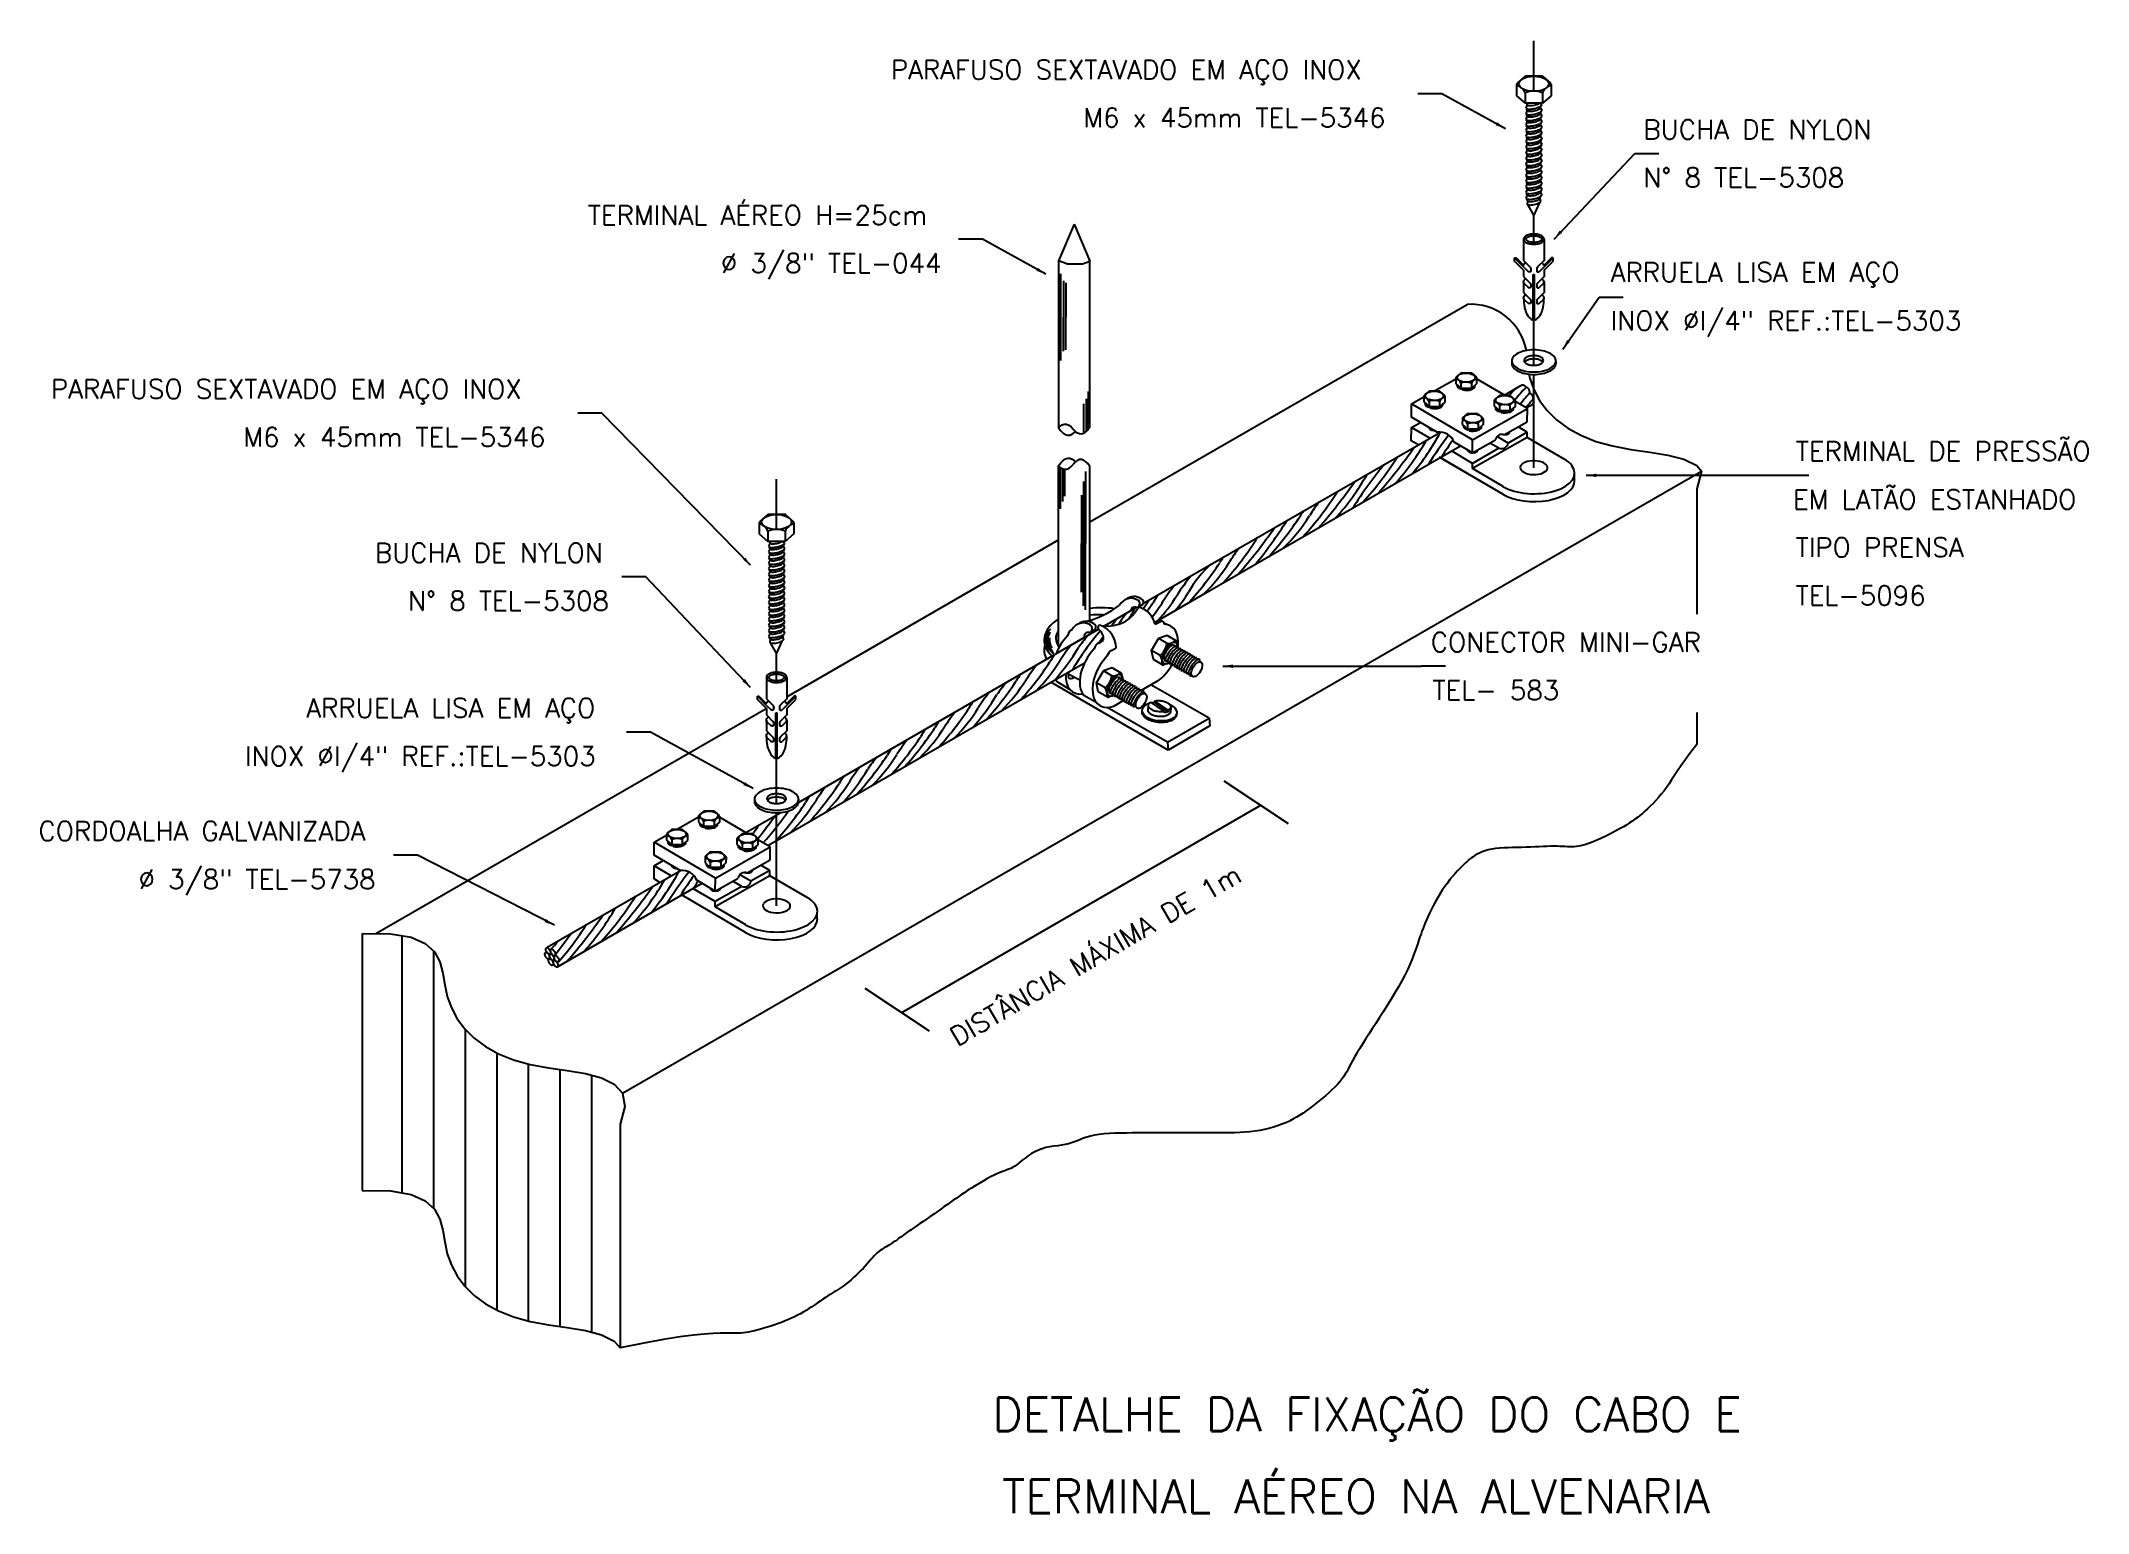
# Model space of a CAD drawing. Header units: millimetres. Extents: x -6438.6 to -6417.3, y -4691 to -4675.7.
import ezdxf
from ezdxf.enums import TextEntityAlignment as Align

# ---------------------------------------------------------------- set-up
doc = ezdxf.new("R2010")
doc.units = ezdxf.units.MM
doc.header["$LTSCALE"] = 10
doc.linetypes.add('DASHDOT', pattern=[1, 0.5, -0.25, 0, -0.25])
doc.layers.add('Termotécnica', color=7, linetype='Continuous')
doc.styles.add('r140', font='romans.shx')
doc.styles.add('r80', font='romans.shx')

msp = doc.modelspace()

# ---------------------------------------------------------------- texts
at = {"layer": 'Termotécnica', "color": 2, "style": 'r80'}
for s, p in [('PARAFUSO SEXTAVADO EM AÇO INOX', (-6429.804, -4676.083)), ('M6 x 45mm TEL-5346', (-6427.799, -4676.582)), ('BUCHA DE NYLON', (-6421.97, -4676.705)), ('N%%D 8 TEL-5308', (-6421.97, -4677.204)), ('TERMINAL AÉREO H=25cm', (-6432.957, -4677.597)), ('%%C 3/8" TEL-044', (-6431.572, -4678.097)), ('PARAFUSO SEXTAVADO EM AÇO INOX', (-6438.547, -4679.406)), ('M6 x 45mm TEL-5346', (-6436.542, -4679.906)), ('TERMINAL DE PRESSÃO', (-6420.384, -4680.054)), ('EM LATÃO ESTANHADO', (-6420.412, -4680.555)), ('TIPO PRENSA', (-6420.386, -4681.054)), ('BUCHA DE NYLON', (-6435.174, -4681.11)), ('N%%D 8 TEL-5308', (-6434.828, -4681.61)), ('TEL-5096', (-6420.386, -4681.556)), ('CONECTOR MINI-GAR', (-6424.183, -4682.04)), ('TEL- 583', (-6424.165, -4682.541)), ('ARRUELA LISA EM AÇO', (-6435.888, -4682.726)), ('INOX %%CI/4" REF.:TEL-5303', (-6436.526, -4683.226)), ('CORDOALHA GALVANIZADA', (-6438.675, -4684.006)), ('%%C 3/8" TEL-5738', (-6437.634, -4684.508))]:
    msp.add_text(s, height=0.2, dxfattribs=at).set_placement(p)
for s, p in [('ARRUELA LISA EM AÇO', (-6422.311, -4678.09)), ('INOX %%CI/4" REF.:TEL-5303', (-6422.311, -4678.595))]:
    msp.add_text(s, height=0.2, dxfattribs=at).set_placement(p, align=Align.MIDDLE_LEFT)
msp.add_text('DISTÂNCIA MÁXIMA DE 1m', height=0.2, rotation=30.2354, dxfattribs=at).set_placement((-6429.11, -4686.153))
at = {"layer": 'Termotécnica', "color": 5, "style": 'r140'}
for s, p in [('DETALHE DA FIXAÇÃO DO CABO E ', (-6424.725, -4690.257)), ('TERMINAL AÉREO NA ALVENARIA', (-6424.961, -4691.109))]:
    msp.add_text(s, height=0.35, dxfattribs=at).set_placement(p, align=Align.BOTTOM_CENTER)

# ---------------------------------------------------------------- linework, layer by layer
at = {"layer": 'Termotécnica', "color": 1, "linetype": 'DASHDOT'}
for p, q in [((-6423.11, -4676.203), (-6423.11, -4675.684)), ((-6423.11, -4677.778), (-6423.11, -4677.503)), ((-6423.11, -4679.059), (-6423.11, -4678.593)), ((-6423.11, -4680.125), (-6423.11, -4679.155)), ((-6430.992, -4680.764), (-6430.992, -4680.245)), ((-6430.992, -4682.339), (-6430.992, -4682.063)), ((-6430.992, -4683.62), (-6430.992, -4683.153)), ((-6430.992, -4684.685), (-6430.992, -4683.715))]:
    msp.add_line(p, q, dxfattribs=at)
at = {"layer": 'Termotécnica', "color": 2}
for p, q in [((-6423.29, -4676.137), (-6423.29, -4676.255)), ((-6423.205, -4676.055), (-6423.284, -4676.124)), ((-6423.027, -4676.051), (-6423.193, -4676.051)), ((-6423.015, -4676.055), (-6422.936, -4676.124)), ((-6422.93, -4676.137), (-6422.93, -4676.255)), ((-6424.068, -4676.233), (-6424.318, -4676.233)), ((-6423.406, -4676.597), (-6424.068, -4676.233)), ((-6423.29, -4676.255), (-6423.2, -4676.332)), ((-6423.2, -4676.225), (-6423.2, -4676.332)), ((-6423.02, -4676.332), (-6423.2, -4676.332)), ((-6423.178, -4676.347), (-6423.193, -4676.382)), ((-6423.178, -4676.406), (-6423.193, -4676.441)), ((-6423.189, -4676.387), (-6423.178, -4676.406)), ((-6423.187, -4676.332), (-6423.178, -4676.347)), ((-6423.028, -4676.347), (-6423.053, -4676.332)), ((-6423.031, -4676.356), (-6423.043, -4676.377)), ((-6423.043, -4676.377), (-6423.028, -4676.406)), ((-6423.031, -4676.414), (-6423.043, -4676.436)), ((-6423.02, -4676.225), (-6423.02, -4676.332)), ((-6422.93, -4676.255), (-6423.02, -4676.332)), ((-6423.178, -4676.465), (-6423.193, -4676.499)), ((-6423.178, -4676.523), (-6423.193, -4676.558)), ((-6423.178, -4676.582), (-6423.193, -4676.617)), ((-6423.189, -4676.446), (-6423.178, -4676.465)), ((-6423.189, -4676.505), (-6423.178, -4676.523)), ((-6423.189, -4676.563), (-6423.178, -4676.582)), ((-6423.189, -4676.622), (-6423.178, -4676.64)), ((-6423.043, -4676.436), (-6423.028, -4676.464)), ((-6423.031, -4676.473), (-6423.043, -4676.495)), ((-6423.043, -4676.495), (-6423.028, -4676.523)), ((-6423.031, -4676.532), (-6423.043, -4676.553)), ((-6423.043, -4676.553), (-6423.028, -4676.582)), ((-6423.031, -4676.59), (-6423.043, -4676.612)), ((-6423.043, -4676.612), (-6423.028, -4676.64)), ((-6423.178, -4676.64), (-6423.193, -4676.675)), ((-6423.178, -4676.699), (-6423.193, -4676.734)), ((-6423.178, -4676.758), (-6423.193, -4676.792)), ((-6423.178, -4676.816), (-6423.193, -4676.851)), ((-6423.189, -4676.681), (-6423.178, -4676.699)), ((-6423.189, -4676.739), (-6423.178, -4676.758)), ((-6423.189, -4676.798), (-6423.178, -4676.816)), ((-6423.031, -4676.649), (-6423.043, -4676.67)), ((-6423.043, -4676.67), (-6423.028, -4676.699)), ((-6423.031, -4676.707), (-6423.043, -4676.729)), ((-6423.043, -4676.729), (-6423.028, -4676.758)), ((-6423.031, -4676.766), (-6423.043, -4676.788)), ((-6423.043, -4676.788), (-6423.028, -4676.816)), ((-6423.031, -4676.825), (-6423.043, -4676.846)), ((-6423.043, -4676.846), (-6423.028, -4676.875)), ((-6423.178, -4676.875), (-6423.193, -4676.91)), ((-6423.178, -4676.934), (-6423.193, -4676.968)), ((-6423.178, -4676.992), (-6423.193, -4677.027)), ((-6423.178, -4677.051), (-6423.193, -4677.086)), ((-6423.189, -4676.857), (-6423.178, -4676.875)), ((-6423.189, -4676.915), (-6423.178, -4676.934)), ((-6423.189, -4676.974), (-6423.178, -4676.992)), ((-6423.189, -4677.032), (-6423.178, -4677.051)), ((-6423.031, -4676.883), (-6423.043, -4676.905)), ((-6423.043, -4676.905), (-6423.028, -4676.933)), ((-6423.031, -4676.942), (-6423.043, -4676.964)), ((-6423.043, -4676.964), (-6423.028, -4676.992)), ((-6423.031, -4677.001), (-6423.043, -4677.022)), ((-6423.043, -4677.022), (-6423.028, -4677.051)), ((-6423.031, -4677.059), (-6423.043, -4677.081)), ((-6422.9, -4677.746), (-6422.058, -4676.855)), ((-6422.058, -4676.855), (-6421.808, -4676.855)), ((-6423.178, -4677.11), (-6423.193, -4677.144)), ((-6423.178, -4677.168), (-6423.193, -4677.203)), ((-6423.178, -4677.227), (-6423.193, -4677.262)), ((-6423.189, -4677.091), (-6423.178, -4677.11)), ((-6423.189, -4677.15), (-6423.178, -4677.168)), ((-6423.189, -4677.208), (-6423.178, -4677.227)), ((-6423.189, -4677.267), (-6423.178, -4677.285)), ((-6423.043, -4677.081), (-6423.028, -4677.109)), ((-6423.031, -4677.118), (-6423.043, -4677.14)), ((-6423.043, -4677.14), (-6423.028, -4677.168)), ((-6423.031, -4677.177), (-6423.043, -4677.198)), ((-6423.043, -4677.198), (-6423.028, -4677.227)), ((-6423.031, -4677.235), (-6423.043, -4677.257)), ((-6423.043, -4677.257), (-6423.028, -4677.285)), ((-6423.178, -4677.285), (-6423.193, -4677.32)), ((-6423.19, -4677.325), (-6423.178, -4677.346)), ((-6423.175, -4677.35), (-6423.18, -4677.381)), ((-6423.175, -4677.387), (-6423.11, -4677.503)), ((-6423.11, -4677.503), (-6423.047, -4677.364)), ((-6423.047, -4677.326), (-6423.039, -4677.351)), ((-6423.043, -4677.317), (-6423.033, -4677.296)), ((-6427.894, -4677.591), (-6428.059, -4677.973)), ((-6427.894, -4677.591), (-6427.731, -4677.975)), ((-6428.85, -4677.747), (-6429.1, -4677.747)), ((-6428.188, -4678.112), (-6428.85, -4677.747)), ((-6423.216, -4677.746), (-6423.216, -4677.97)), ((-6423.004, -4677.746), (-6423.004, -4677.97)), ((-6428.059, -4677.973), (-6428.058, -4679.709)), ((-6427.971, -4678.005), (-6428.059, -4677.973)), ((-6428.058, -4677.973), (-6428.058, -4677.972)), ((-6427.971, -4678.005), (-6427.808, -4678.005)), ((-6427.808, -4678.005), (-6427.731, -4677.975)), ((-6427.731, -4679.702), (-6427.731, -4677.975)), ((-6423.31, -4677.976), (-6423.31, -4677.942)), ((-6423.21, -4678.042), (-6423.31, -4677.942)), ((-6423.216, -4678.07), (-6423.31, -4677.976)), ((-6423.215, -4678.02), (-6423.291, -4677.945)), ((-6423.222, -4678.014), (-6423.207, -4678.005)), ((-6423.216, -4677.97), (-6423.15, -4678.036)), ((-6423.216, -4678.07), (-6423.216, -4678.136)), ((-6423.21, -4678.042), (-6423.167, -4678.085)), ((-6423.116, -4678.587), (-6423.116, -4678.116)), ((-6423.116, -4678.116), (-6423.104, -4678.116)), ((-6423.104, -4678.587), (-6423.104, -4678.116)), ((-6423.004, -4677.97), (-6423.071, -4678.036)), ((-6423.01, -4678.042), (-6423.053, -4678.085)), ((-6423.01, -4678.042), (-6422.91, -4677.942)), ((-6423.005, -4678.02), (-6422.929, -4677.945)), ((-6423.004, -4678.07), (-6422.91, -4677.976)), ((-6423.004, -4678.07), (-6423.004, -4678.136)), ((-6422.91, -4677.976), (-6422.91, -4677.942)), ((-6423.216, -4678.136), (-6423.148, -4678.205)), ((-6423.216, -4678.191), (-6423.216, -4678.301)), ((-6423.216, -4678.301), (-6423.148, -4678.37)), ((-6423.21, -4678.207), (-6423.167, -4678.251)), ((-6423.004, -4678.136), (-6423.073, -4678.205)), ((-6423.004, -4678.301), (-6423.073, -4678.37)), ((-6423.01, -4678.207), (-6423.053, -4678.251)), ((-6423.004, -4678.191), (-6423.004, -4678.301)), ((-6427.731, -4680.689), (-6423.804, -4678.425)), ((-6423.21, -4678.373), (-6423.167, -4678.416)), ((-6423.01, -4678.373), (-6423.053, -4678.416)), ((-6422.809, -4678.893), (-6422.429, -4678.35)), ((-6422.429, -4678.35), (-6422.179, -4678.35)), ((-6423.923, -4679.191), (-6423.923, -4679.251)), ((-6423.871, -4679.142), (-6423.919, -4679.183)), ((-6423.763, -4679.14), (-6423.864, -4679.139)), ((-6423.756, -4679.142), (-6423.708, -4679.184)), ((-6423.705, -4679.192), (-6423.705, -4679.253)), ((-6423.339, -4679.011), (-6423.339, -4679.04)), ((-6422.881, -4679.014), (-6422.881, -4679.043)), ((-6424.383, -4679.461), (-6424.255, -4679.389)), ((-6424.255, -4679.381), (-6424.255, -4679.441)), ((-6424.203, -4679.331), (-6424.251, -4679.372)), ((-6424.095, -4679.329), (-6424.196, -4679.329)), ((-6424.151, -4679.33), (-6423.923, -4679.2)), ((-6424.088, -4679.332), (-6424.04, -4679.374)), ((-6424.037, -4679.382), (-6424.037, -4679.443)), ((-6423.923, -4679.251), (-6423.869, -4679.299)), ((-6423.869, -4679.244), (-6423.869, -4679.299)), ((-6423.76, -4679.3), (-6423.869, -4679.299)), ((-6423.855, -4679.309), (-6423.851, -4679.299)), ((-6423.855, -4679.309), (-6423.855, -4679.299)), ((-6423.853, -4679.316), (-6423.852, -4679.307)), ((-6423.852, -4679.307), (-6423.849, -4679.299)), ((-6423.76, -4679.245), (-6423.76, -4679.3)), ((-6423.705, -4679.253), (-6423.76, -4679.3)), ((-6423.409, -4679.374), (-6423.705, -4679.201)), ((-6423.471, -4679.376), (-6423.519, -4679.417)), ((-6423.362, -4679.374), (-6423.464, -4679.374)), ((-6423.422, -4679.374), (-6423.244, -4679.271)), ((-6423.355, -4679.377), (-6423.308, -4679.419)), ((-6423.355, -4679.377), (-6423.308, -4679.419)), ((-6432.811, -4679.556), (-6433.061, -4679.556)), ((-6431.262, -4681.141), (-6432.811, -4679.556)), ((-6424.384, -4679.598), (-6424.383, -4679.461)), ((-6424.113, -4679.757), (-6424.384, -4679.598)), ((-6423.747, -4679.834), (-6424.383, -4679.461)), ((-6424.255, -4679.441), (-6424.201, -4679.489)), ((-6424.201, -4679.434), (-6424.201, -4679.489)), ((-6424.092, -4679.49), (-6424.201, -4679.489)), ((-6424.187, -4679.498), (-6424.187, -4679.489)), ((-6424.187, -4679.498), (-6424.183, -4679.489)), ((-6424.185, -4679.506), (-6424.184, -4679.496)), ((-6424.184, -4679.496), (-6424.181, -4679.489)), ((-6424.091, -4679.435), (-6424.092, -4679.49)), ((-6424.037, -4679.443), (-6424.092, -4679.49)), ((-6423.854, -4679.615), (-6423.855, -4679.676)), ((-6423.803, -4679.566), (-6423.851, -4679.607)), ((-6423.694, -4679.564), (-6423.795, -4679.563)), ((-6423.747, -4679.834), (-6423.177, -4679.51)), ((-6423.687, -4679.567), (-6423.64, -4679.608)), ((-6423.636, -4679.617), (-6423.636, -4679.677)), ((-6423.523, -4679.426), (-6423.523, -4679.486)), ((-6423.523, -4679.426), (-6423.523, -4679.486)), ((-6423.523, -4679.486), (-6423.469, -4679.534)), ((-6423.468, -4679.479), (-6423.469, -4679.534)), ((-6423.359, -4679.534), (-6423.469, -4679.534)), ((-6423.455, -4679.543), (-6423.451, -4679.534)), ((-6423.455, -4679.543), (-6423.455, -4679.534)), ((-6423.452, -4679.541), (-6423.449, -4679.534)), ((-6423.452, -4679.55), (-6423.452, -4679.541)), ((-6423.359, -4679.48), (-6423.359, -4679.534)), ((-6423.305, -4679.487), (-6423.359, -4679.534)), ((-6423.304, -4679.427), (-6423.305, -4679.487)), ((-6423.177, -4679.51), (-6423.304, -4679.436)), ((-6423.19, -4679.503), (-6423.122, -4679.463)), ((-6423.178, -4679.646), (-6423.177, -4679.51)), ((-6427.172, -4681.536), (-6424.083, -4679.755)), ((-6424.385, -4679.844), (-6424.384, -4679.707)), ((-6424.384, -4679.707), (-6424.289, -4679.653)), ((-6424.193, -4679.819), (-6424.384, -4679.707)), ((-6423.855, -4679.676), (-6423.801, -4679.723)), ((-6423.8, -4679.669), (-6423.801, -4679.723)), ((-6423.691, -4679.724), (-6423.801, -4679.723)), ((-6423.787, -4679.733), (-6423.783, -4679.724)), ((-6423.787, -4679.733), (-6423.787, -4679.724)), ((-6423.784, -4679.731), (-6423.781, -4679.724)), ((-6423.784, -4679.74), (-6423.784, -4679.731)), ((-6423.179, -4679.81), (-6423.749, -4680.134)), ((-6423.748, -4679.97), (-6423.747, -4679.834)), ((-6423.691, -4679.669), (-6423.691, -4679.724)), ((-6423.636, -4679.677), (-6423.691, -4679.724)), ((-6423.377, -4679.869), (-6423.493, -4679.801)), ((-6423.415, -4679.781), (-6423.178, -4679.646)), ((-6423.179, -4679.756), (-6423.377, -4679.869)), ((-6423.362, -4679.757), (-6423.368, -4679.754)), ((-6423.179, -4679.756), (-6423.273, -4679.7)), ((-6423.179, -4679.81), (-6423.179, -4679.756)), ((-6422.793, -4680.036), (-6423.179, -4679.81)), ((-6426.549, -4681.442), (-6423.873, -4679.897)), ((-6424.311, -4679.887), (-6424.385, -4679.844)), ((-6423.433, -4680.402), (-6424.094, -4680.014)), ((-6423.433, -4680.402), (-6424.085, -4680.019)), ((-6423.748, -4680.08), (-6423.967, -4679.951)), ((-6423.748, -4679.97), (-6423.94, -4679.858)), ((-6423.786, -4679.954), (-6423.793, -4679.956)), ((-6423.748, -4679.97), (-6423.51, -4679.835)), ((-6423.473, -4679.923), (-6423.748, -4680.08)), ((-6423.709, -4679.948), (-6423.7, -4679.956)), ((-6423.704, -4679.957), (-6423.702, -4679.958)), ((-6423.473, -4679.923), (-6423.567, -4679.868)), ((-6432.595, -4686.635), (-6421.364, -4680.16)), ((-6428.058, -4681.985), (-6428.058, -4680.106)), ((-6427.731, -4681.714), (-6427.731, -4680.113)), ((-6423.749, -4680.134), (-6423.748, -4680.08)), ((-6423.43, -4680.321), (-6423.749, -4680.134)), ((-6422.686, -4680.26), (-6422.686, -4680.19)), ((-6422.564, -4680.204), (-6420.499, -4680.204)), ((-6420.499, -4680.204), (-6420.249, -4680.204)), ((-6421.413, -4680.341), (-6421.413, -4681.649)), ((-6431.087, -4680.616), (-6431.166, -4680.684)), ((-6430.909, -4680.612), (-6431.075, -4680.612)), ((-6430.897, -4680.616), (-6430.818, -4680.684)), ((-6431.172, -4680.698), (-6431.172, -4680.815)), ((-6431.172, -4680.815), (-6431.082, -4680.893)), ((-6431.082, -4680.785), (-6431.082, -4680.893)), ((-6430.902, -4680.893), (-6431.082, -4680.893)), ((-6431.069, -4680.893), (-6431.06, -4680.908)), ((-6430.91, -4680.908), (-6430.935, -4680.893)), ((-6430.902, -4680.785), (-6430.902, -4680.893)), ((-6430.812, -4680.815), (-6430.902, -4680.893)), ((-6430.886, -4682.508), (-6428.058, -4680.877)), ((-6430.812, -4680.698), (-6430.812, -4680.815)), ((-6431.06, -4680.908), (-6431.075, -4680.943)), ((-6431.06, -4680.967), (-6431.075, -4681.001)), ((-6431.06, -4681.025), (-6431.075, -4681.06)), ((-6431.06, -4681.084), (-6431.075, -4681.119)), ((-6431.071, -4680.948), (-6431.06, -4680.967)), ((-6431.071, -4681.007), (-6431.06, -4681.025)), ((-6431.071, -4681.065), (-6431.06, -4681.084)), ((-6430.913, -4680.916), (-6430.925, -4680.938)), ((-6430.925, -4680.938), (-6430.91, -4680.966)), ((-6430.913, -4680.975), (-6430.925, -4680.997)), ((-6430.925, -4680.997), (-6430.91, -4681.025)), ((-6430.913, -4681.034), (-6430.925, -4681.055)), ((-6430.925, -4681.055), (-6430.91, -4681.084)), ((-6430.913, -4681.092), (-6430.925, -4681.114)), ((-6432.352, -4681.26), (-6432.602, -4681.26)), ((-6431.263, -4682.413), (-6432.352, -4681.26)), ((-6431.06, -4681.142), (-6431.075, -4681.177)), ((-6431.06, -4681.201), (-6431.075, -4681.236)), ((-6431.06, -4681.26), (-6431.075, -4681.294)), ((-6431.06, -4681.318), (-6431.075, -4681.353)), ((-6431.071, -4681.124), (-6431.06, -4681.142)), ((-6431.071, -4681.183), (-6431.06, -4681.201)), ((-6431.071, -4681.241), (-6431.06, -4681.26)), ((-6431.071, -4681.3), (-6431.06, -4681.318)), ((-6430.925, -4681.114), (-6430.91, -4681.142)), ((-6430.913, -4681.151), (-6430.925, -4681.172)), ((-6430.925, -4681.172), (-6430.91, -4681.201)), ((-6430.913, -4681.209), (-6430.925, -4681.231)), ((-6430.925, -4681.231), (-6430.91, -4681.26)), ((-6430.913, -4681.268), (-6430.925, -4681.29)), ((-6430.925, -4681.29), (-6430.91, -4681.318)), ((-6431.06, -4681.377), (-6431.075, -4681.412)), ((-6431.06, -4681.436), (-6431.075, -4681.47)), ((-6431.06, -4681.494), (-6431.075, -4681.529)), ((-6431.071, -4681.359), (-6431.06, -4681.377)), ((-6431.071, -4681.417), (-6431.06, -4681.436)), ((-6431.071, -4681.476), (-6431.06, -4681.494)), ((-6431.071, -4681.534), (-6431.06, -4681.553)), ((-6430.913, -4681.327), (-6430.925, -4681.348)), ((-6430.925, -4681.348), (-6430.91, -4681.377)), ((-6430.913, -4681.385), (-6430.925, -4681.407)), ((-6430.925, -4681.407), (-6430.91, -4681.435)), ((-6430.913, -4681.444), (-6430.925, -4681.466)), ((-6430.925, -4681.466), (-6430.91, -4681.494)), ((-6430.913, -4681.503), (-6430.925, -4681.524)), ((-6430.925, -4681.524), (-6430.91, -4681.553)), ((-6427.057, -4681.735), (-6426.549, -4681.442)), ((-6431.06, -4681.553), (-6431.075, -4681.588)), ((-6431.06, -4681.612), (-6431.075, -4681.646)), ((-6431.06, -4681.67), (-6431.075, -4681.705)), ((-6431.06, -4681.729), (-6431.075, -4681.764)), ((-6431.071, -4681.593), (-6431.06, -4681.612)), ((-6431.071, -4681.652), (-6431.06, -4681.67)), ((-6431.071, -4681.71), (-6431.06, -4681.729)), ((-6430.913, -4681.561), (-6430.925, -4681.583)), ((-6430.925, -4681.583), (-6430.91, -4681.611)), ((-6430.913, -4681.62), (-6430.925, -4681.642)), ((-6430.925, -4681.642), (-6430.91, -4681.67)), ((-6430.913, -4681.679), (-6430.925, -4681.7)), ((-6430.925, -4681.7), (-6430.91, -4681.729)), ((-6430.913, -4681.737), (-6430.925, -4681.759)), ((-6427.579, -4681.771), (-6427.248, -4681.58)), ((-6427.278, -4681.597), (-6427.248, -4681.58)), ((-6431.06, -4681.787), (-6431.075, -4681.822)), ((-6431.06, -4681.846), (-6431.075, -4681.881)), ((-6431.072, -4681.886), (-6431.06, -4681.906)), ((-6431.071, -4681.769), (-6431.06, -4681.787)), ((-6431.071, -4681.828), (-6431.06, -4681.846)), ((-6431.057, -4681.91), (-6431.062, -4681.942)), ((-6431.057, -4681.948), (-6430.992, -4682.063)), ((-6430.992, -4682.063), (-6430.929, -4681.925)), ((-6430.929, -4681.886), (-6430.921, -4681.912)), ((-6430.925, -4681.759), (-6430.91, -4681.787)), ((-6430.913, -4681.796), (-6430.925, -4681.817)), ((-6430.925, -4681.817), (-6430.91, -4681.846)), ((-6430.925, -4681.878), (-6430.915, -4681.857)), ((-6430.764, -4683.608), (-6427.64, -4681.806)), ((-6427.957, -4681.989), (-6427.64, -4681.806)), ((-6427.088, -4682.028), (-6427.016, -4681.904)), ((-6426.926, -4681.872), (-6427.016, -4681.904)), ((-6426.928, -4681.955), (-6427.016, -4681.904)), ((-6426.832, -4681.927), (-6426.926, -4681.872)), ((-6426.814, -4681.995), (-6426.825, -4681.937)), ((-6430.8, -4683.892), (-6427.786, -4682.156)), ((-6427.07, -4682.122), (-6427.088, -4682.028)), ((-6427, -4682.079), (-6427.088, -4682.028)), ((-6426.976, -4682.176), (-6427.07, -4682.122)), ((-6426.9, -4682.156), (-6426.964, -4682.178)), ((-6426.956, -4682.124), (-6426.946, -4682.118)), ((-6426.956, -4682.124), (-6426.946, -4682.118)), ((-6426.943, -4682.144), (-6426.922, -4682.132)), ((-6426.92, -4682.158), (-6426.898, -4682.146)), ((-6426.896, -4682.171), (-6426.875, -4682.159)), ((-6426.87, -4682.186), (-6426.849, -4682.174)), ((-6426.855, -4681.972), (-6426.858, -4681.991)), ((-6426.855, -4681.972), (-6426.858, -4681.991)), ((-6426.831, -4681.984), (-6426.834, -4682.005)), ((-6426.808, -4681.997), (-6426.81, -4682.019)), ((-6426.784, -4682.011), (-6426.786, -4682.03)), ((-6426.758, -4682.025), (-6426.761, -4682.045)), ((-6426.735, -4682.039), (-6426.738, -4682.058)), ((-6426.712, -4682.053), (-6426.714, -4682.072)), ((-6426.688, -4682.067), (-6426.69, -4682.086)), ((-6426.665, -4682.08), (-6426.667, -4682.1)), ((-6426.641, -4682.094), (-6426.644, -4682.113)), ((-6426.618, -4682.107), (-6426.62, -4682.126)), ((-6426.591, -4682.119), (-6426.594, -4682.144)), ((-6431.098, -4682.307), (-6431.098, -4682.531)), ((-6430.886, -4682.307), (-6430.886, -4682.531)), ((-6426.917, -4683.063), (-6428.137, -4682.358)), ((-6427.837, -4682.337), (-6427.957, -4682.274)), ((-6427.661, -4682.364), (-6427.589, -4682.239)), ((-6427.643, -4682.457), (-6427.661, -4682.364)), ((-6427.573, -4682.415), (-6427.661, -4682.364)), ((-6427.499, -4682.208), (-6427.589, -4682.239)), ((-6427.501, -4682.29), (-6427.589, -4682.239)), ((-6427.404, -4682.263), (-6427.499, -4682.208)), ((-6427.428, -4682.307), (-6427.431, -4682.327)), ((-6427.404, -4682.319), (-6427.407, -4682.34)), ((-6427.386, -4682.33), (-6427.398, -4682.272)), ((-6427.381, -4682.333), (-6427.383, -4682.354)), ((-6427.357, -4682.346), (-6427.359, -4682.366)), ((-6427.331, -4682.361), (-6427.334, -4682.38)), ((-6427.308, -4682.375), (-6427.311, -4682.394)), ((-6427.285, -4682.388), (-6427.287, -4682.408)), ((-6426.491, -4682.733), (-6427.096, -4682.384)), ((-6426.847, -4682.199), (-6426.826, -4682.187)), ((-6426.824, -4682.213), (-6426.802, -4682.201)), ((-6426.8, -4682.227), (-6426.779, -4682.215)), ((-6426.777, -4682.241), (-6426.755, -4682.228)), ((-6426.753, -4682.254), (-6426.732, -4682.242)), ((-6426.73, -4682.267), (-6426.708, -4682.255)), ((-6426.705, -4682.28), (-6426.684, -4682.268)), ((-6426.684, -4682.299), (-6426.669, -4682.289)), ((-6426.347, -4682.19), (-6424.281, -4682.19)), ((-6424.031, -4682.19), (-6424.281, -4682.19)), ((-6431.092, -4682.603), (-6431.192, -4682.503)), ((-6431.192, -4682.536), (-6431.192, -4682.503)), ((-6431.098, -4682.63), (-6431.192, -4682.536)), ((-6431.097, -4682.581), (-6431.173, -4682.505)), ((-6431.104, -4682.574), (-6431.089, -4682.566)), ((-6431.098, -4682.531), (-6431.032, -4682.597)), ((-6431.092, -4682.603), (-6431.049, -4682.646)), ((-6430.886, -4682.531), (-6430.953, -4682.597)), ((-6430.892, -4682.603), (-6430.935, -4682.646)), ((-6430.892, -4682.603), (-6430.792, -4682.503)), ((-6430.887, -4682.581), (-6430.811, -4682.505)), ((-6430.886, -4682.63), (-6430.792, -4682.536)), ((-6430.792, -4682.536), (-6430.792, -4682.503)), ((-6427.548, -4682.512), (-6427.643, -4682.457)), ((-6427.473, -4682.491), (-6427.537, -4682.513)), ((-6427.529, -4682.459), (-6427.519, -4682.454)), ((-6427.516, -4682.479), (-6427.495, -4682.467)), ((-6427.492, -4682.493), (-6427.471, -4682.481)), ((-6427.469, -4682.507), (-6427.447, -4682.495)), ((-6427.443, -4682.521), (-6427.422, -4682.509)), ((-6427.42, -4682.535), (-6427.399, -4682.523)), ((-6427.396, -4682.549), (-6427.375, -4682.537)), ((-6427.373, -4682.562), (-6427.351, -4682.55)), ((-6427.35, -4682.576), (-6427.328, -4682.564)), ((-6427.326, -4682.589), (-6427.305, -4682.577)), ((-6427.302, -4682.603), (-6427.281, -4682.591)), ((-6427.261, -4682.402), (-6427.263, -4682.421)), ((-6427.238, -4682.416), (-6427.24, -4682.435)), ((-6427.214, -4682.429), (-6427.217, -4682.448)), ((-6427.191, -4682.442), (-6427.193, -4682.462)), ((-6427.165, -4682.456), (-6427.167, -4682.475)), ((-6427.125, -4682.647), (-6427.121, -4682.598)), ((-6426.953, -4682.663), (-6427.095, -4682.565)), ((-6427.058, -4682.566), (-6427.081, -4682.574)), ((-6426.917, -4682.664), (-6427.058, -4682.566)), ((-6426.915, -4682.65), (-6427.057, -4682.551)), ((-6435.164, -4684.973), (-6431.099, -4682.63)), ((-6431.098, -4682.63), (-6431.098, -4682.697)), ((-6431.098, -4682.697), (-6431.03, -4682.765)), ((-6431.098, -4682.752), (-6431.098, -4682.862)), ((-6431.092, -4682.768), (-6431.049, -4682.811)), ((-6430.998, -4682.677), (-6430.986, -4682.677)), ((-6430.998, -4683.148), (-6430.998, -4682.677)), ((-6430.986, -4683.148), (-6430.986, -4682.677)), ((-6430.886, -4682.697), (-6430.955, -4682.765)), ((-6430.892, -4682.768), (-6430.935, -4682.811)), ((-6430.886, -4682.63), (-6430.886, -4682.697)), ((-6430.886, -4682.752), (-6430.886, -4682.862)), ((-6426.924, -4682.983), (-6427.552, -4682.62)), ((-6427.277, -4682.617), (-6427.255, -4682.604)), ((-6426.955, -4682.662), (-6426.956, -4682.672)), ((-6426.953, -4682.663), (-6426.954, -4682.677)), ((-6426.917, -4682.664), (-6426.954, -4682.677)), ((-6426.924, -4682.983), (-6426.491, -4682.733)), ((-6426.915, -4682.65), (-6426.917, -4682.664)), ((-6426.484, -4682.813), (-6426.917, -4683.063)), ((-6426.889, -4682.617), (-6426.893, -4682.666)), ((-6426.491, -4682.733), (-6426.484, -4682.813)), ((-6421.413, -4682.673), (-6421.413, -4683.006)), ((-6432.304, -4682.877), (-6432.554, -4682.877)), ((-6431.236, -4683.465), (-6432.304, -4682.877)), ((-6431.098, -4682.862), (-6431.03, -4682.931)), ((-6431.092, -4682.933), (-6431.049, -4682.976)), ((-6430.886, -4682.862), (-6430.955, -4682.931)), ((-6430.892, -4682.933), (-6430.935, -4682.976)), ((-6426.924, -4682.983), (-6426.917, -4683.063)), ((-6431.221, -4683.572), (-6431.221, -4683.601)), ((-6430.763, -4683.574), (-6430.763, -4683.603)), ((-6432.033, -4683.89), (-6431.805, -4683.76)), ((-6431.805, -4683.752), (-6431.805, -4683.812)), ((-6431.805, -4683.812), (-6431.751, -4683.86)), ((-6431.753, -4683.702), (-6431.801, -4683.743)), ((-6431.751, -4683.805), (-6431.751, -4683.86)), ((-6431.642, -4683.86), (-6431.751, -4683.86)), ((-6431.645, -4683.7), (-6431.746, -4683.7)), ((-6431.737, -4683.869), (-6431.737, -4683.86)), ((-6431.737, -4683.869), (-6431.733, -4683.86)), ((-6431.735, -4683.867), (-6431.731, -4683.86)), ((-6431.735, -4683.876), (-6431.735, -4683.867)), ((-6431.642, -4683.806), (-6431.642, -4683.86)), ((-6431.587, -4683.813), (-6431.642, -4683.86)), ((-6431.638, -4683.703), (-6431.59, -4683.745)), ((-6431.587, -4683.753), (-6431.587, -4683.813)), ((-6431.291, -4683.935), (-6431.587, -4683.762)), ((-6431.311, -4683.923), (-6430.946, -4683.713)), ((-6432.266, -4684.158), (-6432.265, -4684.022)), ((-6432.265, -4684.022), (-6432.137, -4683.949)), ((-6431.629, -4684.395), (-6432.265, -4684.022)), ((-6432.137, -4683.941), (-6432.137, -4684.002)), ((-6432.137, -4684.002), (-6432.083, -4684.049)), ((-6432.085, -4683.892), (-6432.133, -4683.933)), ((-6432.083, -4683.995), (-6432.083, -4684.049)), ((-6431.974, -4684.05), (-6432.083, -4684.049)), ((-6431.977, -4683.89), (-6432.078, -4683.889)), ((-6432.069, -4684.059), (-6432.065, -4684.05)), ((-6432.069, -4684.059), (-6432.069, -4684.05)), ((-6432.067, -4684.066), (-6432.066, -4684.057)), ((-6432.066, -4684.057), (-6432.063, -4684.05)), ((-6431.974, -4683.995), (-6431.974, -4684.05)), ((-6431.919, -4684.003), (-6431.974, -4684.05)), ((-6431.97, -4683.893), (-6431.922, -4683.934)), ((-6431.919, -4683.943), (-6431.919, -4684.003)), ((-6431.629, -4684.395), (-6431.059, -4684.071)), ((-6431.405, -4683.986), (-6431.405, -4684.047)), ((-6431.405, -4683.986), (-6431.405, -4684.047)), ((-6431.405, -4684.047), (-6431.351, -4684.094)), ((-6431.353, -4683.937), (-6431.401, -4683.978)), ((-6431.35, -4684.04), (-6431.351, -4684.094)), ((-6431.241, -4684.095), (-6431.351, -4684.094)), ((-6431.245, -4683.935), (-6431.346, -4683.934)), ((-6431.337, -4684.104), (-6431.333, -4684.094)), ((-6431.337, -4684.104), (-6431.337, -4684.095)), ((-6431.334, -4684.102), (-6431.331, -4684.094)), ((-6431.241, -4684.04), (-6431.241, -4684.095)), ((-6431.187, -4684.048), (-6431.241, -4684.095)), ((-6431.237, -4683.938), (-6431.19, -4683.979)), ((-6431.237, -4683.938), (-6431.19, -4683.979)), ((-6431.186, -4683.988), (-6431.187, -4684.048)), ((-6431.059, -4684.071), (-6431.186, -4683.996)), ((-6431.084, -4684.056), (-6430.8, -4683.892)), ((-6431.06, -4684.207), (-6431.059, -4684.071)), ((-6434.728, -4684.156), (-6434.978, -4684.156)), ((-6433.305, -4684.887), (-6434.728, -4684.156)), ((-6432.267, -4684.404), (-6432.266, -4684.268)), ((-6431.995, -4684.317), (-6432.266, -4684.158)), ((-6432.266, -4684.268), (-6432.171, -4684.214)), ((-6432.089, -4684.372), (-6432.266, -4684.268)), ((-6431.737, -4684.176), (-6431.737, -4684.236)), ((-6431.737, -4684.236), (-6431.683, -4684.284)), ((-6431.685, -4684.127), (-6431.733, -4684.168)), ((-6431.682, -4684.229), (-6431.683, -4684.284)), ((-6431.573, -4684.285), (-6431.683, -4684.284)), ((-6431.576, -4684.125), (-6431.678, -4684.124)), ((-6431.669, -4684.294), (-6431.669, -4684.284)), ((-6431.669, -4684.294), (-6431.665, -4684.284)), ((-6431.666, -4684.292), (-6431.663, -4684.284)), ((-6431.666, -4684.301), (-6431.666, -4684.292)), ((-6431.573, -4684.23), (-6431.573, -4684.285)), ((-6431.519, -4684.238), (-6431.573, -4684.285)), ((-6431.569, -4684.127), (-6431.522, -4684.169)), ((-6431.518, -4684.177), (-6431.519, -4684.238)), ((-6431.334, -4684.111), (-6431.334, -4684.102)), ((-6431.297, -4684.342), (-6431.06, -4684.207)), ((-6431.061, -4684.316), (-6431.155, -4684.261)), ((-6433.379, -4685.115), (-6431.992, -4684.316)), ((-6433.272, -4685.319), (-6431.768, -4684.45)), ((-6432.207, -4684.44), (-6432.267, -4684.404)), ((-6431.63, -4684.64), (-6431.862, -4684.505)), ((-6431.63, -4684.531), (-6431.822, -4684.418)), ((-6431.669, -4684.515), (-6431.675, -4684.517)), ((-6431.061, -4684.371), (-6431.631, -4684.695)), ((-6431.63, -4684.531), (-6431.629, -4684.395)), ((-6431.63, -4684.531), (-6431.392, -4684.396)), ((-6431.353, -4684.483), (-6431.63, -4684.64)), ((-6431.591, -4684.509), (-6431.582, -4684.516)), ((-6431.586, -4684.518), (-6431.584, -4684.518)), ((-6431.355, -4684.484), (-6431.449, -4684.428)), ((-6431.259, -4684.429), (-6431.375, -4684.362)), ((-6431.061, -4684.316), (-6431.259, -4684.429)), ((-6431.244, -4684.318), (-6431.25, -4684.315)), ((-6431.061, -4684.371), (-6431.061, -4684.316)), ((-6430.675, -4684.597), (-6431.061, -4684.371)), ((-6431.315, -4684.962), (-6431.976, -4684.575)), ((-6431.315, -4684.962), (-6431.976, -4684.575)), ((-6431.631, -4684.695), (-6431.63, -4684.64)), ((-6431.312, -4684.882), (-6431.631, -4684.695)), ((-6430.568, -4684.821), (-6430.568, -4684.751)), ((-6435.305, -4684.971), (-6435.305, -4687.648)), ((-6432.619, -4686.958), (-6432.619, -4689.284))]:
    msp.add_line(p, q, dxfattribs=at)
at = {"layer": 'Termotécnica', "color": 1}
for p, q in [((-6428.033, -4678.557), (-6428.033, -4678.106)), ((-6428.007, -4678.179), (-6428.007, -4678.559)), ((-6427.982, -4678.201), (-6427.982, -4678.559)), ((-6428.033, -4679.008), (-6428.033, -4678.557)), ((-6428.007, -4678.914), (-6428.007, -4678.559)), ((-6427.982, -4678.899), (-6427.982, -4678.559)), ((-6427.77, -4679.407), (-6427.77, -4679.74)), ((-6427.75, -4679.331), (-6427.75, -4679.718)), ((-6427.793, -4679.756), (-6427.793, -4679.46)), ((-6428.035, -4680.553), (-6428.035, -4680.125)), ((-6428.014, -4680.477), (-6428.014, -4680.137)), ((-6427.994, -4680.142), (-6427.994, -4680.423)), ((-6427.776, -4680.165), (-6427.776, -4680.915)), ((-6427.817, -4680.411), (-6427.817, -4680.915)), ((-6427.796, -4680.27), (-6427.796, -4680.915)), ((-6427.817, -4681.42), (-6427.817, -4680.915)), ((-6427.796, -4681.561), (-6427.796, -4680.915)), ((-6427.776, -4681.604), (-6427.776, -4680.915)), ((-6426.338, -4683.382), (-6425.666, -4683.827)), ((-6429.689, -4685.796), (-6425.951, -4683.638)), ((-6434.892, -4684.995), (-6434.892, -4687.672)), ((-6434.563, -4685.155), (-6434.563, -4687.831)), ((-6430.075, -4685.54), (-6429.403, -4685.985)), ((-6434.234, -4685.969), (-6434.234, -4688.645)), ((-6433.905, -4686.213), (-6433.905, -4688.89)), ((-6433.576, -4686.329), (-6433.576, -4689.006)), ((-6433.247, -4686.387), (-6433.247, -4689.063)), ((-6432.917, -4686.446), (-6432.917, -4689.122))]:
    msp.add_line(p, q, dxfattribs=at)
at = {"layer": 'Termotécnica', "color": 3}
for p, q in [((-6427.229, -4681.577), (-6427.175, -4681.546)), ((-6427.051, -4681.754), (-6426.989, -4681.721)), ((-6426.981, -4681.722), (-6427.007, -4681.706)), ((-6426.902, -4681.766), (-6426.954, -4681.745)), ((-6427.725, -4681.835), (-6427.671, -4681.804)), ((-6427.639, -4681.95), (-6427.588, -4681.92)), ((-6427.505, -4682.026), (-6427.458, -4681.999)), ((-6426.809, -4682.017), (-6426.81, -4682.014)), ((-6427.938, -4682.433), (-6428.072, -4682.355)), ((-6427.382, -4682.353), (-6427.383, -4682.349)), ((-6427.195, -4682.44), (-6427.021, -4682.341)), ((-6427.66, -4682.572), (-6427.794, -4682.496)), ((-6427.483, -4682.606), (-6427.376, -4682.544))]:
    msp.add_line(p, q, dxfattribs=at)
at = {"layer": 'Termotécnica', "color": 1}
for points in [[(-6423.193, -4676.382, 0.24548), (-6423.187, -4676.388, 0.082009), (-6423.165, -4676.394, 0.04047), (-6423.139, -4676.393, 0.029714), (-6423.105, -4676.388, 0.029714), (-6423.072, -4676.379, 0.04047), (-6423.049, -4676.369, 0.082009), (-6423.03, -4676.355, 0.24548), (-6423.028, -4676.347, 0.24548)], [(-6423.193, -4676.441, 0.24548), (-6423.187, -4676.447, 0.082009), (-6423.165, -4676.452, 0.04047), (-6423.139, -4676.452, 0.029714), (-6423.105, -4676.447, 0.029714), (-6423.072, -4676.438, 0.04047), (-6423.049, -4676.428, 0.082009), (-6423.03, -4676.414, 0.24548), (-6423.028, -4676.406, 0.24548)], [(-6423.178, -4676.347, 0.24548), (-6423.173, -4676.352, 0.082009), (-6423.155, -4676.357, 0.04047), (-6423.134, -4676.357, 0.029714), (-6423.106, -4676.352, 0.029714), (-6423.079, -4676.345, 0.04047), (-6423.06, -4676.337, 0.033394), (-6423.053, -4676.332)], [(-6423.178, -4676.406, 0.24548), (-6423.173, -4676.411, 0.082009), (-6423.155, -4676.415, 0.04047), (-6423.134, -4676.415, 0.029714), (-6423.106, -4676.411, 0.029714), (-6423.079, -4676.403, 0.04047), (-6423.06, -4676.395, 0.082009), (-6423.045, -4676.384, 0.24548), (-6423.043, -4676.377, 0.24548)], [(-6423.193, -4676.499, 0.24548), (-6423.187, -4676.506, 0.082009), (-6423.165, -4676.511, 0.04047), (-6423.139, -4676.511, 0.029714), (-6423.105, -4676.506, 0.029714), (-6423.072, -4676.496, 0.04047), (-6423.049, -4676.486, 0.082009), (-6423.03, -4676.472, 0.24548), (-6423.028, -4676.464, 0.24548)], [(-6423.193, -4676.558, 0.24548), (-6423.187, -4676.564, 0.082009), (-6423.165, -4676.57, 0.04047), (-6423.139, -4676.569, 0.029714), (-6423.105, -4676.564, 0.029714), (-6423.072, -4676.555, 0.04047), (-6423.049, -4676.545, 0.082009), (-6423.03, -4676.531, 0.24548), (-6423.028, -4676.523, 0.24548)], [(-6423.193, -4676.617, 0.24548), (-6423.187, -4676.623, 0.082009), (-6423.165, -4676.628, 0.04047), (-6423.139, -4676.628, 0.029714), (-6423.105, -4676.623, 0.029714), (-6423.072, -4676.614, 0.04047), (-6423.049, -4676.604, 0.082009), (-6423.03, -4676.589, 0.24548), (-6423.028, -4676.582, 0.24548)], [(-6423.178, -4676.465, 0.24548), (-6423.173, -4676.47, 0.082009), (-6423.155, -4676.474, 0.04047), (-6423.134, -4676.474, 0.029714), (-6423.106, -4676.47, 0.029714), (-6423.079, -4676.462, 0.04047), (-6423.06, -4676.454, 0.082009), (-6423.045, -4676.442, 0.24548), (-6423.043, -4676.436, 0.24548)], [(-6423.178, -4676.523, 0.24548), (-6423.173, -4676.528, 0.082009), (-6423.155, -4676.533, 0.04047), (-6423.134, -4676.533, 0.029714), (-6423.106, -4676.528, 0.029714), (-6423.079, -4676.521, 0.04047), (-6423.06, -4676.512, 0.082009), (-6423.045, -4676.501, 0.24548), (-6423.043, -4676.495, 0.24548)], [(-6423.178, -4676.582, 0.24548), (-6423.173, -4676.587, 0.082009), (-6423.155, -4676.591, 0.04047), (-6423.134, -4676.591, 0.029714), (-6423.106, -4676.587, 0.029714), (-6423.079, -4676.579, 0.04047), (-6423.06, -4676.571, 0.082009), (-6423.045, -4676.56, 0.24548), (-6423.043, -4676.553, 0.24548)], [(-6423.178, -4676.64, 0.24548), (-6423.173, -4676.646, 0.082009), (-6423.155, -4676.65, 0.04047), (-6423.134, -4676.65, 0.029714), (-6423.106, -4676.646, 0.029714), (-6423.079, -4676.638, 0.04047), (-6423.06, -4676.63, 0.082009), (-6423.045, -4676.618, 0.24548), (-6423.043, -4676.612, 0.24548)], [(-6423.193, -4676.675, 0.24548), (-6423.187, -4676.681, 0.082009), (-6423.165, -4676.687, 0.04047), (-6423.139, -4676.687, 0.029714), (-6423.105, -4676.681, 0.029714), (-6423.072, -4676.672, 0.04047), (-6423.049, -4676.662, 0.082009), (-6423.03, -4676.648, 0.24548), (-6423.028, -4676.64, 0.24548)], [(-6423.193, -4676.734, 0.24548), (-6423.187, -4676.74, 0.082009), (-6423.165, -4676.746, 0.04047), (-6423.139, -4676.745, 0.029714), (-6423.105, -4676.74, 0.029714), (-6423.072, -4676.731, 0.04047), (-6423.049, -4676.721, 0.082009), (-6423.03, -4676.707, 0.24548), (-6423.028, -4676.699, 0.24548)], [(-6423.193, -4676.792, 0.24548), (-6423.187, -4676.799, 0.082009), (-6423.165, -4676.804, 0.04047), (-6423.139, -4676.804, 0.029714), (-6423.105, -4676.799, 0.029714), (-6423.072, -4676.79, 0.04047), (-6423.049, -4676.779, 0.082009), (-6423.03, -4676.765, 0.24548), (-6423.028, -4676.758, 0.24548)], [(-6423.193, -4676.851, 0.24548), (-6423.187, -4676.857, 0.082009), (-6423.165, -4676.863, 0.04047), (-6423.139, -4676.863, 0.029714), (-6423.105, -4676.857, 0.029714), (-6423.072, -4676.848, 0.04047), (-6423.049, -4676.838, 0.082009), (-6423.03, -4676.824, 0.24548), (-6423.028, -4676.816, 0.24548)], [(-6423.178, -4676.699, 0.24548), (-6423.173, -4676.704, 0.082009), (-6423.155, -4676.709, 0.04047), (-6423.134, -4676.708, 0.029714), (-6423.106, -4676.704, 0.029714), (-6423.079, -4676.697, 0.04047), (-6423.06, -4676.688, 0.082009), (-6423.045, -4676.677, 0.24548), (-6423.043, -4676.67, 0.24548)], [(-6423.178, -4676.758, 0.24548), (-6423.173, -4676.763, 0.082009), (-6423.155, -4676.767, 0.04047), (-6423.134, -4676.767, 0.029714), (-6423.106, -4676.763, 0.029714), (-6423.079, -4676.755, 0.04047), (-6423.06, -4676.747, 0.082009), (-6423.045, -4676.736, 0.24548), (-6423.043, -4676.729, 0.24548)], [(-6423.178, -4676.816, 0.24548), (-6423.173, -4676.821, 0.082009), (-6423.155, -4676.826, 0.04047), (-6423.134, -4676.826, 0.029714), (-6423.106, -4676.821, 0.029714), (-6423.079, -4676.814, 0.04047), (-6423.06, -4676.806, 0.082009), (-6423.045, -4676.794, 0.24548), (-6423.043, -4676.788, 0.24548)], [(-6423.178, -4676.875, 0.24548), (-6423.173, -4676.88, 0.082009), (-6423.155, -4676.885, 0.04047), (-6423.134, -4676.884, 0.029714), (-6423.106, -4676.88, 0.029714), (-6423.079, -4676.873, 0.04047), (-6423.06, -4676.864, 0.082009), (-6423.045, -4676.853, 0.24548), (-6423.043, -4676.846, 0.24548)], [(-6423.193, -4676.91, 0.24548), (-6423.187, -4676.916, 0.082009), (-6423.165, -4676.921, 0.04047), (-6423.139, -4676.921, 0.029714), (-6423.105, -4676.916, 0.029714), (-6423.072, -4676.907, 0.04047), (-6423.049, -4676.897, 0.082009), (-6423.03, -4676.883, 0.24548), (-6423.028, -4676.875, 0.24548)], [(-6423.193, -4676.968, 0.24548), (-6423.187, -4676.975, 0.082009), (-6423.165, -4676.98, 0.04047), (-6423.139, -4676.98, 0.029714), (-6423.105, -4676.975, 0.029714), (-6423.072, -4676.965, 0.04047), (-6423.049, -4676.955, 0.082009), (-6423.03, -4676.941, 0.24548), (-6423.028, -4676.933, 0.24548)], [(-6423.193, -4677.027, 0.24548), (-6423.187, -4677.033, 0.082009), (-6423.165, -4677.039, 0.04047), (-6423.139, -4677.038, 0.029714), (-6423.105, -4677.033, 0.029714), (-6423.072, -4677.024, 0.04047), (-6423.049, -4677.014, 0.082009), (-6423.03, -4677, 0.24548), (-6423.028, -4676.992, 0.24548)], [(-6423.193, -4677.086, 0.24548), (-6423.187, -4677.092, 0.082009), (-6423.165, -4677.097, 0.04047), (-6423.139, -4677.097, 0.029714), (-6423.105, -4677.092, 0.029714), (-6423.072, -4677.083, 0.04047), (-6423.049, -4677.073, 0.082009), (-6423.03, -4677.059, 0.24548), (-6423.028, -4677.051, 0.24548)], [(-6423.178, -4676.934, 0.24548), (-6423.173, -4676.939, 0.082009), (-6423.155, -4676.943, 0.04047), (-6423.134, -4676.943, 0.029714), (-6423.106, -4676.939, 0.029714), (-6423.079, -4676.931, 0.04047), (-6423.06, -4676.923, 0.082009), (-6423.045, -4676.911, 0.24548), (-6423.043, -4676.905, 0.24548)], [(-6423.178, -4676.992, 0.24548), (-6423.173, -4676.997, 0.082009), (-6423.155, -4677.002, 0.04047), (-6423.134, -4677.002, 0.029714), (-6423.106, -4676.997, 0.029714), (-6423.079, -4676.99, 0.04047), (-6423.06, -4676.982, 0.082009), (-6423.045, -4676.97, 0.24548), (-6423.043, -4676.964, 0.24548)], [(-6423.178, -4677.051, 0.24548), (-6423.173, -4677.056, 0.082009), (-6423.155, -4677.06, 0.04047), (-6423.134, -4677.06, 0.029714), (-6423.106, -4677.056, 0.029714), (-6423.079, -4677.049, 0.04047), (-6423.06, -4677.04, 0.082009), (-6423.045, -4677.029, 0.24548), (-6423.043, -4677.022, 0.24548)], [(-6423.193, -4677.144, 0.24548), (-6423.187, -4677.151, 0.082009), (-6423.165, -4677.156, 0.04047), (-6423.139, -4677.156, 0.029714), (-6423.105, -4677.151, 0.029714), (-6423.072, -4677.141, 0.04047), (-6423.049, -4677.131, 0.082009), (-6423.03, -4677.117, 0.24548), (-6423.028, -4677.109, 0.24548)], [(-6423.193, -4677.203, 0.24548), (-6423.187, -4677.209, 0.082009), (-6423.165, -4677.215, 0.04047), (-6423.139, -4677.214, 0.029714), (-6423.105, -4677.209, 0.029714), (-6423.072, -4677.2, 0.04047), (-6423.049, -4677.19, 0.082009), (-6423.03, -4677.176, 0.24548), (-6423.028, -4677.168, 0.24548)], [(-6423.193, -4677.262, 0.24548), (-6423.187, -4677.268, 0.082009), (-6423.165, -4677.273, 0.04047), (-6423.139, -4677.273, 0.029714), (-6423.105, -4677.268, 0.029714), (-6423.072, -4677.259, 0.04047), (-6423.049, -4677.249, 0.082009), (-6423.03, -4677.234, 0.24548), (-6423.028, -4677.227, 0.24548)], [(-6423.178, -4677.11, 0.24548), (-6423.173, -4677.115, 0.082009), (-6423.155, -4677.119, 0.04047), (-6423.134, -4677.119, 0.029714), (-6423.106, -4677.115, 0.029714), (-6423.079, -4677.107, 0.04047), (-6423.06, -4677.099, 0.082009), (-6423.045, -4677.087, 0.24548), (-6423.043, -4677.081, 0.24548)], [(-6423.178, -4677.168, 0.24548), (-6423.173, -4677.173, 0.082009), (-6423.155, -4677.178, 0.04047), (-6423.134, -4677.178, 0.029714), (-6423.106, -4677.173, 0.029714), (-6423.079, -4677.166, 0.04047), (-6423.06, -4677.157, 0.082009), (-6423.045, -4677.146, 0.24548), (-6423.043, -4677.14, 0.24548)], [(-6423.178, -4677.227, 0.24548), (-6423.173, -4677.232, 0.082009), (-6423.155, -4677.236, 0.04047), (-6423.134, -4677.236, 0.029714), (-6423.106, -4677.232, 0.029714), (-6423.079, -4677.224, 0.04047), (-6423.06, -4677.216, 0.082009), (-6423.045, -4677.205, 0.24548), (-6423.043, -4677.198, 0.24548)], [(-6423.178, -4677.285, 0.24548), (-6423.173, -4677.291, 0.082009), (-6423.155, -4677.295, 0.04047), (-6423.134, -4677.295, 0.029714), (-6423.106, -4677.291, 0.029714), (-6423.079, -4677.283, 0.04047), (-6423.06, -4677.275, 0.082009), (-6423.045, -4677.263, 0.24548), (-6423.043, -4677.257, 0.24548)], [(-6423.193, -4677.32, 0.24548), (-6423.187, -4677.326, 0.082009), (-6423.165, -4677.332, 0.04047), (-6423.139, -4677.332, 0.029714), (-6423.105, -4677.326, 0.029714), (-6423.072, -4677.317, 0.04047), (-6423.049, -4677.307, 0.082009), (-6423.03, -4677.293, 0.24548), (-6423.028, -4677.285, 0.24548)], [(-6423.18, -4677.381, 0.24548), (-6423.175, -4677.387, 0.082009), (-6423.156, -4677.391, 0.04047), (-6423.134, -4677.391, 0.029714), (-6423.105, -4677.387, 0.029714), (-6423.077, -4677.379, 0.04047), (-6423.057, -4677.37, 0.082009), (-6423.041, -4677.358, 0.24548), (-6423.039, -4677.351, 0.24548)], [(-6423.178, -4677.346, 0.24548), (-6423.173, -4677.351, 0.082009), (-6423.155, -4677.355, 0.04047), (-6423.134, -4677.355, 0.029714), (-6423.106, -4677.351, 0.029714), (-6423.079, -4677.343, 0.04047), (-6423.06, -4677.335, 0.082009), (-6423.045, -4677.323, 0.24548), (-6423.043, -4677.317, 0.24548)], [(-6431.06, -4680.908, 0.24548), (-6431.055, -4680.913, 0.082009), (-6431.037, -4680.917, 0.04047), (-6431.016, -4680.917, 0.029714), (-6430.988, -4680.913, 0.029714), (-6430.961, -4680.905, 0.04047), (-6430.942, -4680.897, 0.033394), (-6430.935, -4680.893)], [(-6431.075, -4680.943, 0.24548), (-6431.069, -4680.949, 0.082009), (-6431.047, -4680.954, 0.04047), (-6431.021, -4680.954, 0.029714), (-6430.987, -4680.949, 0.029714), (-6430.954, -4680.94, 0.04047), (-6430.931, -4680.93, 0.082009), (-6430.912, -4680.916, 0.24548), (-6430.91, -4680.908, 0.24548)], [(-6431.075, -4681.001, 0.24548), (-6431.069, -4681.008, 0.082009), (-6431.047, -4681.013, 0.04047), (-6431.021, -4681.013, 0.029714), (-6430.987, -4681.008, 0.029714), (-6430.954, -4680.998, 0.04047), (-6430.931, -4680.988, 0.082009), (-6430.912, -4680.974, 0.24548), (-6430.91, -4680.966, 0.24548)], [(-6431.075, -4681.06, 0.24548), (-6431.069, -4681.066, 0.082009), (-6431.047, -4681.072, 0.04047), (-6431.021, -4681.071, 0.029714), (-6430.987, -4681.066, 0.029714), (-6430.954, -4681.057, 0.04047), (-6430.931, -4681.047, 0.082009), (-6430.912, -4681.033, 0.24548), (-6430.91, -4681.025, 0.24548)], [(-6431.075, -4681.119, 0.24548), (-6431.069, -4681.125, 0.082009), (-6431.047, -4681.13, 0.04047), (-6431.021, -4681.13, 0.029714), (-6430.987, -4681.125, 0.029714), (-6430.954, -4681.116, 0.04047), (-6430.931, -4681.106, 0.082009), (-6430.912, -4681.091, 0.24548), (-6430.91, -4681.084, 0.24548)], [(-6431.06, -4680.967, 0.24548), (-6431.055, -4680.972, 0.082009), (-6431.037, -4680.976, 0.04047), (-6431.016, -4680.976, 0.029714), (-6430.988, -4680.972, 0.029714), (-6430.961, -4680.964, 0.04047), (-6430.942, -4680.956, 0.082009), (-6430.927, -4680.944, 0.24548), (-6430.925, -4680.938, 0.24548)], [(-6431.06, -4681.025, 0.24548), (-6431.055, -4681.03, 0.082009), (-6431.037, -4681.035, 0.04047), (-6431.016, -4681.035, 0.029714), (-6430.988, -4681.03, 0.029714), (-6430.961, -4681.023, 0.04047), (-6430.942, -4681.014, 0.082009), (-6430.927, -4681.003, 0.24548), (-6430.925, -4680.997, 0.24548)], [(-6431.06, -4681.084, 0.24548), (-6431.055, -4681.089, 0.082009), (-6431.037, -4681.093, 0.04047), (-6431.016, -4681.093, 0.029714), (-6430.988, -4681.089, 0.029714), (-6430.961, -4681.081, 0.04047), (-6430.942, -4681.073, 0.082009), (-6430.927, -4681.062, 0.24548), (-6430.925, -4681.055, 0.24548)], [(-6431.075, -4681.177, 0.24548), (-6431.069, -4681.183, 0.082009), (-6431.047, -4681.189, 0.04047), (-6431.021, -4681.189, 0.029714), (-6430.987, -4681.183, 0.029714), (-6430.954, -4681.174, 0.04047), (-6430.931, -4681.164, 0.082009), (-6430.912, -4681.15, 0.24548), (-6430.91, -4681.142, 0.24548)], [(-6431.075, -4681.236, 0.24548), (-6431.069, -4681.242, 0.082009), (-6431.047, -4681.247, 0.04047), (-6431.021, -4681.247, 0.029714), (-6430.987, -4681.242, 0.029714), (-6430.954, -4681.233, 0.04047), (-6430.931, -4681.223, 0.082009), (-6430.912, -4681.209, 0.24548), (-6430.91, -4681.201, 0.24548)], [(-6431.075, -4681.294, 0.24548), (-6431.069, -4681.301, 0.082009), (-6431.047, -4681.306, 0.04047), (-6431.021, -4681.306, 0.029714), (-6430.987, -4681.301, 0.029714), (-6430.954, -4681.292, 0.04047), (-6430.931, -4681.281, 0.082009), (-6430.912, -4681.267, 0.24548), (-6430.91, -4681.26, 0.24548)], [(-6431.075, -4681.353, 0.24548), (-6431.069, -4681.359, 0.082009), (-6431.047, -4681.365, 0.04047), (-6431.021, -4681.365, 0.029714), (-6430.987, -4681.359, 0.029714), (-6430.954, -4681.35, 0.04047), (-6430.931, -4681.34, 0.082009), (-6430.912, -4681.326, 0.24548), (-6430.91, -4681.318, 0.24548)], [(-6431.06, -4681.142, 0.24548), (-6431.055, -4681.148, 0.082009), (-6431.037, -4681.152, 0.04047), (-6431.016, -4681.152, 0.029714), (-6430.988, -4681.148, 0.029714), (-6430.961, -4681.14, 0.04047), (-6430.942, -4681.132, 0.082009), (-6430.927, -4681.12, 0.24548), (-6430.925, -4681.114, 0.24548)], [(-6431.06, -4681.201, 0.24548), (-6431.055, -4681.206, 0.082009), (-6431.037, -4681.211, 0.04047), (-6431.016, -4681.21, 0.029714), (-6430.988, -4681.206, 0.029714), (-6430.961, -4681.199, 0.04047), (-6430.942, -4681.19, 0.082009), (-6430.927, -4681.179, 0.24548), (-6430.925, -4681.172, 0.24548)], [(-6431.06, -4681.26, 0.24548), (-6431.055, -4681.265, 0.082009), (-6431.037, -4681.269, 0.04047), (-6431.016, -4681.269, 0.029714), (-6430.988, -4681.265, 0.029714), (-6430.961, -4681.257, 0.04047), (-6430.942, -4681.249, 0.082009), (-6430.927, -4681.238, 0.24548), (-6430.925, -4681.231, 0.24548)], [(-6431.06, -4681.318, 0.24548), (-6431.055, -4681.323, 0.082009), (-6431.037, -4681.328, 0.04047), (-6431.016, -4681.328, 0.029714), (-6430.988, -4681.323, 0.029714), (-6430.961, -4681.316, 0.04047), (-6430.942, -4681.308, 0.082009), (-6430.927, -4681.296, 0.24548), (-6430.925, -4681.29, 0.24548)], [(-6431.075, -4681.412, 0.24548), (-6431.069, -4681.418, 0.082009), (-6431.047, -4681.423, 0.04047), (-6431.021, -4681.423, 0.029714), (-6430.987, -4681.418, 0.029714), (-6430.954, -4681.409, 0.04047), (-6430.931, -4681.399, 0.082009), (-6430.912, -4681.385, 0.24548), (-6430.91, -4681.377, 0.24548)], [(-6431.075, -4681.47, 0.24548), (-6431.069, -4681.477, 0.082009), (-6431.047, -4681.482, 0.04047), (-6431.021, -4681.482, 0.029714), (-6430.987, -4681.477, 0.029714), (-6430.954, -4681.467, 0.04047), (-6430.931, -4681.457, 0.082009), (-6430.912, -4681.443, 0.24548), (-6430.91, -4681.435, 0.24548)], [(-6431.075, -4681.529, 0.24548), (-6431.069, -4681.535, 0.082009), (-6431.047, -4681.541, 0.04047), (-6431.021, -4681.54, 0.029714), (-6430.987, -4681.535, 0.029714), (-6430.954, -4681.526, 0.04047), (-6430.931, -4681.516, 0.082009), (-6430.912, -4681.502, 0.24548), (-6430.91, -4681.494, 0.24548)], [(-6431.06, -4681.377, 0.24548), (-6431.055, -4681.382, 0.082009), (-6431.037, -4681.387, 0.04047), (-6431.016, -4681.386, 0.029714), (-6430.988, -4681.382, 0.029714), (-6430.961, -4681.375, 0.04047), (-6430.942, -4681.366, 0.082009), (-6430.927, -4681.355, 0.24548), (-6430.925, -4681.348, 0.24548)], [(-6431.06, -4681.436, 0.24548), (-6431.055, -4681.441, 0.082009), (-6431.037, -4681.445, 0.04047), (-6431.016, -4681.445, 0.029714), (-6430.988, -4681.441, 0.029714), (-6430.961, -4681.433, 0.04047), (-6430.942, -4681.425, 0.082009), (-6430.927, -4681.413, 0.24548), (-6430.925, -4681.407, 0.24548)], [(-6431.06, -4681.494, 0.24548), (-6431.055, -4681.499, 0.082009), (-6431.037, -4681.504, 0.04047), (-6431.016, -4681.504, 0.029714), (-6430.988, -4681.499, 0.029714), (-6430.961, -4681.492, 0.04047), (-6430.942, -4681.484, 0.082009), (-6430.927, -4681.472, 0.24548), (-6430.925, -4681.466, 0.24548)], [(-6431.06, -4681.553, 0.24548), (-6431.055, -4681.558, 0.082009), (-6431.037, -4681.562, 0.04047), (-6431.016, -4681.562, 0.029714), (-6430.988, -4681.558, 0.029714), (-6430.961, -4681.55, 0.04047), (-6430.942, -4681.542, 0.082009), (-6430.927, -4681.531, 0.24548), (-6430.925, -4681.524, 0.24548)], [(-6431.075, -4681.588, 0.24548), (-6431.069, -4681.594, 0.082009), (-6431.047, -4681.599, 0.04047), (-6431.021, -4681.599, 0.029714), (-6430.987, -4681.594, 0.029714), (-6430.954, -4681.585, 0.04047), (-6430.931, -4681.575, 0.082009), (-6430.912, -4681.561, 0.24548), (-6430.91, -4681.553, 0.24548)], [(-6431.075, -4681.646, 0.24548), (-6431.069, -4681.653, 0.082009), (-6431.047, -4681.658, 0.04047), (-6431.021, -4681.658, 0.029714), (-6430.987, -4681.653, 0.029714), (-6430.954, -4681.643, 0.04047), (-6430.931, -4681.633, 0.082009), (-6430.912, -4681.619, 0.24548), (-6430.91, -4681.611, 0.24548)], [(-6431.075, -4681.705, 0.24548), (-6431.069, -4681.711, 0.082009), (-6431.047, -4681.717, 0.04047), (-6431.021, -4681.716, 0.029714), (-6430.987, -4681.711, 0.029714), (-6430.954, -4681.702, 0.04047), (-6430.931, -4681.692, 0.082009), (-6430.912, -4681.678, 0.24548), (-6430.91, -4681.67, 0.24548)], [(-6431.075, -4681.764, 0.24548), (-6431.069, -4681.77, 0.082009), (-6431.047, -4681.775, 0.04047), (-6431.021, -4681.775, 0.029714), (-6430.987, -4681.77, 0.029714), (-6430.954, -4681.761, 0.04047), (-6430.931, -4681.751, 0.082009), (-6430.912, -4681.736, 0.24548), (-6430.91, -4681.729, 0.24548)], [(-6431.06, -4681.612, 0.24548), (-6431.055, -4681.617, 0.082009), (-6431.037, -4681.621, 0.04047), (-6431.016, -4681.621, 0.029714), (-6430.988, -4681.617, 0.029714), (-6430.961, -4681.609, 0.04047), (-6430.942, -4681.601, 0.082009), (-6430.927, -4681.589, 0.24548), (-6430.925, -4681.583, 0.24548)], [(-6431.06, -4681.67, 0.24548), (-6431.055, -4681.675, 0.082009), (-6431.037, -4681.68, 0.04047), (-6431.016, -4681.68, 0.029714), (-6430.988, -4681.675, 0.029714), (-6430.961, -4681.668, 0.04047), (-6430.942, -4681.659, 0.082009), (-6430.927, -4681.648, 0.24548), (-6430.925, -4681.642, 0.24548)], [(-6431.06, -4681.729, 0.24548), (-6431.055, -4681.734, 0.082009), (-6431.037, -4681.738, 0.04047), (-6431.016, -4681.738, 0.029714), (-6430.988, -4681.734, 0.029714), (-6430.961, -4681.726, 0.04047), (-6430.942, -4681.718, 0.082009), (-6430.927, -4681.707, 0.24548), (-6430.925, -4681.7, 0.24548)], [(-6431.075, -4681.822, 0.24548), (-6431.069, -4681.828, 0.082009), (-6431.047, -4681.834, 0.04047), (-6431.021, -4681.834, 0.029714), (-6430.987, -4681.828, 0.029714), (-6430.954, -4681.819, 0.04047), (-6430.931, -4681.809, 0.082009), (-6430.912, -4681.795, 0.24548), (-6430.91, -4681.787, 0.24548)], [(-6431.075, -4681.881, 0.24548), (-6431.069, -4681.887, 0.082009), (-6431.047, -4681.893, 0.04047), (-6431.021, -4681.892, 0.029714), (-6430.987, -4681.887, 0.029714), (-6430.954, -4681.878, 0.04047), (-6430.931, -4681.868, 0.082009), (-6430.912, -4681.854, 0.24548), (-6430.91, -4681.846, 0.24548)], [(-6431.062, -4681.942, 0.24548), (-6431.057, -4681.947, 0.082009), (-6431.038, -4681.952, 0.04047), (-6431.016, -4681.952, 0.029714), (-6430.987, -4681.947, 0.029714), (-6430.959, -4681.939, 0.04047), (-6430.939, -4681.931, 0.082009), (-6430.923, -4681.919, 0.24548), (-6430.921, -4681.912, 0.24548)], [(-6431.06, -4681.787, 0.24548), (-6431.055, -4681.793, 0.082009), (-6431.037, -4681.797, 0.04047), (-6431.016, -4681.797, 0.029714), (-6430.988, -4681.793, 0.029714), (-6430.961, -4681.785, 0.04047), (-6430.942, -4681.777, 0.082009), (-6430.927, -4681.765, 0.24548), (-6430.925, -4681.759, 0.24548)], [(-6431.06, -4681.846, 0.24548), (-6431.055, -4681.851, 0.082009), (-6431.037, -4681.856, 0.04047), (-6431.016, -4681.855, 0.029714), (-6430.988, -4681.851, 0.029714), (-6430.961, -4681.844, 0.04047), (-6430.942, -4681.835, 0.082009), (-6430.927, -4681.824, 0.24548), (-6430.925, -4681.817, 0.24548)], [(-6431.06, -4681.906, 0.24548), (-6431.055, -4681.911, 0.082009), (-6431.037, -4681.916, 0.04047), (-6431.016, -4681.916, 0.029714), (-6430.988, -4681.911, 0.029714), (-6430.961, -4681.904, 0.04047), (-6430.942, -4681.896, 0.082009), (-6430.927, -4681.884, 0.24548), (-6430.925, -4681.878, 0.24548)]]:
    msp.add_lwpolyline(points, format="xyb", dxfattribs=at)
at = {"layer": 'Termotécnica', "color": 2}
for points in [[(-6423.004, -4677.746, 0.174705), (-6423.011, -4677.729, 0.104203), (-6423.035, -4677.709, 0.064948), (-6423.067, -4677.698, 0.051099), (-6423.11, -4677.694, 0.051099), (-6423.153, -4677.698, 0.064948), (-6423.185, -4677.709, 0.104203), (-6423.21, -4677.729, 0.174705), (-6423.216, -4677.746, 0.174705), (-6423.21, -4677.764, 0.104203), (-6423.185, -4677.784, 0.064948), (-6423.153, -4677.795, 0.051099), (-6423.11, -4677.799, 0.051099), (-6423.067, -4677.795, 0.064948), (-6423.035, -4677.784, 0.104203), (-6423.011, -4677.764, 0.174705)], [(-6423.026, -4677.746, 0.174705), (-6423.027, -4677.742, 0.104203), (-6423.045, -4677.728, 0.064948), (-6423.072, -4677.719, 0.051099), (-6423.11, -4677.715, 0.051099), (-6423.149, -4677.719, 0.064948), (-6423.176, -4677.728, 0.104203), (-6423.193, -4677.742, 0.174705), (-6423.195, -4677.746, 0.174705), (-6423.193, -4677.751, 0.104203), (-6423.176, -4677.765, 0.064948), (-6423.149, -4677.774, 0.051099), (-6423.11, -4677.778, 0.051099), (-6423.072, -4677.774, 0.064948), (-6423.045, -4677.765, 0.104203), (-6423.027, -4677.751, 0.174705)], [(-6422.881, -4679.014, 0.174705), (-6422.895, -4678.975, 0.104203), (-6422.948, -4678.933, 0.064948), (-6423.018, -4678.909, 0.051099), (-6423.11, -4678.899, 0.051099), (-6423.203, -4678.909, 0.064948), (-6423.272, -4678.933, 0.104203), (-6423.325, -4678.975, 0.174705), (-6423.339, -4679.014, 0.174705), (-6423.325, -4679.052, 0.104203), (-6423.272, -4679.095, 0.064948), (-6423.203, -4679.119, 0.051099), (-6423.11, -4679.128, 0.051099), (-6423.018, -4679.119, 0.064948), (-6422.948, -4679.095, 0.104203), (-6422.895, -4679.052, 0.174705)], [(-6423.01, -4679.009, 0.174705), (-6423.016, -4678.992, 0.104203), (-6423.039, -4678.973, 0.064948), (-6423.07, -4678.963, 0.051099), (-6423.11, -4678.958, 0.051099), (-6423.151, -4678.963, 0.064948), (-6423.182, -4678.973, 0.104203), (-6423.205, -4678.992, 0.174705), (-6423.211, -4679.009, 0.174705), (-6423.205, -4679.026, 0.104203), (-6423.182, -4679.044, 0.064948), (-6423.151, -4679.055, 0.051099), (-6423.11, -4679.059, 0.051099), (-6423.07, -4679.055, 0.064948), (-6423.039, -4679.044, 0.104203), (-6423.016, -4679.026, 0.174705)], [(-6430.886, -4682.307, 0.174705), (-6430.893, -4682.289, 0.104203), (-6430.917, -4682.27, 0.064948), (-6430.949, -4682.259, 0.051099), (-6430.992, -4682.254, 0.051099), (-6431.035, -4682.259, 0.064948), (-6431.067, -4682.27, 0.104203), (-6431.092, -4682.289, 0.174705), (-6431.098, -4682.307, 0.174705), (-6431.092, -4682.325, 0.104203), (-6431.067, -4682.344, 0.064948), (-6431.035, -4682.356, 0.051099), (-6430.992, -4682.36, 0.051099), (-6430.949, -4682.356, 0.064948), (-6430.917, -4682.344, 0.104203), (-6430.893, -4682.325, 0.174705)], [(-6430.908, -4682.307, 0.174705), (-6430.909, -4682.303, 0.104203), (-6430.927, -4682.289, 0.064948), (-6430.954, -4682.279, 0.051099), (-6430.992, -4682.275, 0.051099), (-6431.031, -4682.279, 0.064948), (-6431.058, -4682.289, 0.104203), (-6431.075, -4682.303, 0.174705), (-6431.077, -4682.307, 0.174705), (-6431.075, -4682.311, 0.104203), (-6431.058, -4682.326, 0.064948), (-6431.031, -4682.335, 0.051099), (-6430.992, -4682.339, 0.051099), (-6430.954, -4682.335, 0.064948), (-6430.927, -4682.326, 0.104203), (-6430.909, -4682.311, 0.174705)], [(-6430.763, -4683.574, 0.174705), (-6430.777, -4683.535, 0.104203), (-6430.83, -4683.493, 0.064948), (-6430.9, -4683.469, 0.051099), (-6430.992, -4683.46, 0.051099), (-6431.085, -4683.469, 0.064948), (-6431.154, -4683.493, 0.104203), (-6431.207, -4683.535, 0.174705), (-6431.221, -4683.574, 0.174705), (-6431.207, -4683.613, 0.104203), (-6431.154, -4683.655, 0.064948), (-6431.085, -4683.679, 0.051099), (-6430.992, -4683.689, 0.051099), (-6430.9, -4683.679, 0.064948), (-6430.83, -4683.655, 0.104203), (-6430.777, -4683.613, 0.174705)], [(-6430.892, -4683.569, 0.174705), (-6430.898, -4683.552, 0.104203), (-6430.921, -4683.534, 0.064948), (-6430.952, -4683.523, 0.051099), (-6430.992, -4683.519, 0.051099), (-6431.033, -4683.523, 0.064948), (-6431.064, -4683.534, 0.104203), (-6431.087, -4683.552, 0.174705), (-6431.093, -4683.569, 0.174705), (-6431.087, -4683.586, 0.104203), (-6431.064, -4683.605, 0.064948), (-6431.033, -4683.616, 0.051099), (-6430.992, -4683.62, 0.051099), (-6430.952, -4683.616, 0.064948), (-6430.921, -4683.605, 0.104203), (-6430.898, -4683.586, 0.174705)]]:
    msp.add_lwpolyline(points, format="xyb", close=True, dxfattribs=at)
for points in [[(-6423.31, -4677.942), (-6423.305, -4677.94), (-6423.298, -4677.941), (-6423.291, -4677.945)], [(-6423.15, -4678.036), (-6423.148, -4678.039), (-6423.147, -4678.04), (-6423.146, -4678.042), (-6423.145, -4678.044), (-6423.144, -4678.045), (-6423.144, -4678.046), (-6423.143, -4678.048), (-6423.143, -4678.049), (-6423.142, -4678.05), (-6423.142, -4678.051), (-6423.142, -4678.051), (-6423.141, -4678.052), (-6423.141, -4678.053), (-6423.141, -4678.054), (-6423.141, -4678.055), (-6423.14, -4678.055), (-6423.14, -4678.056), (-6423.14, -4678.057), (-6423.14, -4678.058), (-6423.14, -4678.059), (-6423.14, -4678.06), (-6423.14, -4678.061), (-6423.14, -4678.062), (-6423.14, -4678.063), (-6423.14, -4678.064), (-6423.14, -4678.065), (-6423.14, -4678.066), (-6423.14, -4678.067), (-6423.14, -4678.068), (-6423.14, -4678.069), (-6423.141, -4678.07), (-6423.141, -4678.071), (-6423.141, -4678.072), (-6423.141, -4678.073), (-6423.141, -4678.074), (-6423.141, -4678.075), (-6423.142, -4678.075), (-6423.142, -4678.076), (-6423.142, -4678.077), (-6423.142, -4678.078), (-6423.142, -4678.079), (-6423.143, -4678.08), (-6423.143, -4678.08), (-6423.143, -4678.081), (-6423.144, -4678.082), (-6423.144, -4678.082), (-6423.145, -4678.083), (-6423.145, -4678.084), (-6423.145, -4678.084), (-6423.146, -4678.085), (-6423.146, -4678.085), (-6423.147, -4678.085), (-6423.147, -4678.086), (-6423.148, -4678.086), (-6423.148, -4678.086), (-6423.149, -4678.087), (-6423.149, -4678.087), (-6423.15, -4678.087), (-6423.15, -4678.087), (-6423.151, -4678.087), (-6423.152, -4678.087), (-6423.152, -4678.088), (-6423.153, -4678.088), (-6423.154, -4678.088), (-6423.155, -4678.088), (-6423.156, -4678.088), (-6423.158, -4678.088), (-6423.159, -4678.088), (-6423.161, -4678.087), (-6423.163, -4678.087), (-6423.165, -4678.086), (-6423.167, -4678.085)], [(-6423.071, -4678.036), (-6423.072, -4678.039), (-6423.073, -4678.04), (-6423.075, -4678.042), (-6423.075, -4678.044), (-6423.076, -4678.045), (-6423.077, -4678.046), (-6423.077, -4678.048), (-6423.078, -4678.049), (-6423.078, -4678.05), (-6423.079, -4678.051), (-6423.079, -4678.051), (-6423.079, -4678.052), (-6423.079, -4678.053), (-6423.08, -4678.054), (-6423.08, -4678.055), (-6423.08, -4678.055), (-6423.08, -4678.056), (-6423.08, -4678.057), (-6423.08, -4678.058), (-6423.08, -4678.059), (-6423.08, -4678.06), (-6423.08, -4678.061), (-6423.08, -4678.062), (-6423.08, -4678.063), (-6423.08, -4678.064), (-6423.08, -4678.065), (-6423.08, -4678.066), (-6423.08, -4678.067), (-6423.08, -4678.068), (-6423.08, -4678.069), (-6423.08, -4678.07), (-6423.08, -4678.071), (-6423.079, -4678.072), (-6423.079, -4678.073), (-6423.079, -4678.074), (-6423.079, -4678.075), (-6423.079, -4678.075), (-6423.079, -4678.076), (-6423.078, -4678.077), (-6423.078, -4678.078), (-6423.078, -4678.079), (-6423.078, -4678.08), (-6423.077, -4678.08), (-6423.077, -4678.081), (-6423.077, -4678.082), (-6423.076, -4678.082), (-6423.076, -4678.083), (-6423.075, -4678.084), (-6423.075, -4678.084), (-6423.075, -4678.085), (-6423.074, -4678.085), (-6423.074, -4678.085), (-6423.073, -4678.086), (-6423.073, -4678.086), (-6423.072, -4678.086), (-6423.072, -4678.087), (-6423.071, -4678.087), (-6423.071, -4678.087), (-6423.07, -4678.087), (-6423.069, -4678.087), (-6423.069, -4678.087), (-6423.068, -4678.088), (-6423.067, -4678.088), (-6423.066, -4678.088), (-6423.065, -4678.088), (-6423.064, -4678.088), (-6423.063, -4678.088), (-6423.061, -4678.088), (-6423.06, -4678.087), (-6423.058, -4678.087), (-6423.056, -4678.086), (-6423.053, -4678.085)], [(-6422.91, -4677.942), (-6422.915, -4677.94), (-6422.922, -4677.941), (-6422.929, -4677.945)], [(-6423.15, -4678.202), (-6423.148, -4678.204), (-6423.147, -4678.206), (-6423.146, -4678.207), (-6423.145, -4678.209), (-6423.144, -4678.21), (-6423.144, -4678.212), (-6423.143, -4678.213), (-6423.143, -4678.214), (-6423.142, -4678.215), (-6423.142, -4678.216), (-6423.142, -4678.217), (-6423.141, -4678.217), (-6423.141, -4678.218), (-6423.141, -4678.219), (-6423.141, -4678.22), (-6423.14, -4678.221), (-6423.14, -4678.222), (-6423.14, -4678.222), (-6423.14, -4678.223), (-6423.14, -4678.224), (-6423.14, -4678.225), (-6423.14, -4678.226), (-6423.14, -4678.227), (-6423.14, -4678.228), (-6423.14, -4678.229), (-6423.14, -4678.23), (-6423.14, -4678.231), (-6423.14, -4678.232), (-6423.14, -4678.233), (-6423.14, -4678.234), (-6423.141, -4678.235), (-6423.141, -4678.236), (-6423.141, -4678.237), (-6423.141, -4678.238), (-6423.141, -4678.239), (-6423.141, -4678.24), (-6423.142, -4678.241), (-6423.142, -4678.242), (-6423.142, -4678.242), (-6423.142, -4678.243), (-6423.142, -4678.244), (-6423.143, -4678.245), (-6423.143, -4678.246), (-6423.143, -4678.246), (-6423.144, -4678.247), (-6423.144, -4678.248), (-6423.145, -4678.248), (-6423.145, -4678.249), (-6423.145, -4678.249), (-6423.146, -4678.25), (-6423.146, -4678.25), (-6423.147, -4678.251), (-6423.147, -4678.251), (-6423.148, -4678.251), (-6423.148, -4678.252), (-6423.149, -4678.252), (-6423.149, -4678.252), (-6423.15, -4678.252), (-6423.15, -4678.252), (-6423.151, -4678.253), (-6423.152, -4678.253), (-6423.152, -4678.253), (-6423.153, -4678.253), (-6423.154, -4678.253), (-6423.155, -4678.253), (-6423.156, -4678.253), (-6423.158, -4678.253), (-6423.159, -4678.253), (-6423.161, -4678.253), (-6423.163, -4678.252), (-6423.165, -4678.252), (-6423.167, -4678.251)], [(-6423.071, -4678.202), (-6423.072, -4678.204), (-6423.073, -4678.206), (-6423.075, -4678.207), (-6423.075, -4678.209), (-6423.076, -4678.21), (-6423.077, -4678.212), (-6423.077, -4678.213), (-6423.078, -4678.214), (-6423.078, -4678.215), (-6423.079, -4678.216), (-6423.079, -4678.217), (-6423.079, -4678.217), (-6423.079, -4678.218), (-6423.08, -4678.219), (-6423.08, -4678.22), (-6423.08, -4678.221), (-6423.08, -4678.222), (-6423.08, -4678.222), (-6423.08, -4678.223), (-6423.08, -4678.224), (-6423.08, -4678.225), (-6423.08, -4678.226), (-6423.08, -4678.227), (-6423.08, -4678.228), (-6423.08, -4678.229), (-6423.08, -4678.23), (-6423.08, -4678.231), (-6423.08, -4678.232), (-6423.08, -4678.233), (-6423.08, -4678.234), (-6423.08, -4678.235), (-6423.08, -4678.236), (-6423.079, -4678.237), (-6423.079, -4678.238), (-6423.079, -4678.239), (-6423.079, -4678.24), (-6423.079, -4678.241), (-6423.079, -4678.242), (-6423.078, -4678.242), (-6423.078, -4678.243), (-6423.078, -4678.244), (-6423.078, -4678.245), (-6423.077, -4678.246), (-6423.077, -4678.246), (-6423.077, -4678.247), (-6423.076, -4678.248), (-6423.076, -4678.248), (-6423.075, -4678.249), (-6423.075, -4678.249), (-6423.075, -4678.25), (-6423.074, -4678.25), (-6423.074, -4678.251), (-6423.073, -4678.251), (-6423.073, -4678.251), (-6423.072, -4678.252), (-6423.072, -4678.252), (-6423.071, -4678.252), (-6423.071, -4678.252), (-6423.07, -4678.252), (-6423.069, -4678.253), (-6423.069, -4678.253), (-6423.068, -4678.253), (-6423.067, -4678.253), (-6423.066, -4678.253), (-6423.065, -4678.253), (-6423.064, -4678.253), (-6423.063, -4678.253), (-6423.061, -4678.253), (-6423.06, -4678.253), (-6423.058, -4678.252), (-6423.056, -4678.252), (-6423.053, -4678.251)], [(-6423.15, -4678.367), (-6423.148, -4678.369), (-6423.147, -4678.371), (-6423.146, -4678.373), (-6423.145, -4678.374), (-6423.144, -4678.376), (-6423.144, -4678.377), (-6423.143, -4678.378), (-6423.143, -4678.379), (-6423.142, -4678.38), (-6423.142, -4678.381), (-6423.142, -4678.382), (-6423.141, -4678.383), (-6423.141, -4678.384), (-6423.141, -4678.384), (-6423.141, -4678.385), (-6423.14, -4678.386), (-6423.14, -4678.387), (-6423.14, -4678.388), (-6423.14, -4678.389), (-6423.14, -4678.389), (-6423.14, -4678.39), (-6423.14, -4678.391), (-6423.14, -4678.392), (-6423.14, -4678.393), (-6423.14, -4678.394), (-6423.14, -4678.395), (-6423.14, -4678.396), (-6423.14, -4678.397), (-6423.14, -4678.398), (-6423.14, -4678.399), (-6423.141, -4678.4), (-6423.141, -4678.401), (-6423.141, -4678.402), (-6423.141, -4678.403), (-6423.141, -4678.404), (-6423.141, -4678.405), (-6423.142, -4678.406), (-6423.142, -4678.407), (-6423.142, -4678.408), (-6423.142, -4678.408), (-6423.142, -4678.409), (-6423.143, -4678.41), (-6423.143, -4678.411), (-6423.143, -4678.412), (-6423.144, -4678.412), (-6423.144, -4678.413), (-6423.145, -4678.414), (-6423.145, -4678.414), (-6423.145, -4678.415), (-6423.146, -4678.415), (-6423.146, -4678.416), (-6423.147, -4678.416), (-6423.147, -4678.416), (-6423.148, -4678.417), (-6423.148, -4678.417), (-6423.149, -4678.417), (-6423.149, -4678.417), (-6423.15, -4678.418), (-6423.15, -4678.418), (-6423.151, -4678.418), (-6423.152, -4678.418), (-6423.152, -4678.418), (-6423.153, -4678.418), (-6423.154, -4678.418), (-6423.155, -4678.418), (-6423.156, -4678.418), (-6423.158, -4678.418), (-6423.159, -4678.418), (-6423.161, -4678.418), (-6423.163, -4678.417), (-6423.165, -4678.417), (-6423.167, -4678.416)], [(-6423.071, -4678.367), (-6423.072, -4678.369), (-6423.073, -4678.371), (-6423.075, -4678.373), (-6423.075, -4678.374), (-6423.076, -4678.376), (-6423.077, -4678.377), (-6423.077, -4678.378), (-6423.078, -4678.379), (-6423.078, -4678.38), (-6423.079, -4678.381), (-6423.079, -4678.382), (-6423.079, -4678.383), (-6423.079, -4678.384), (-6423.08, -4678.384), (-6423.08, -4678.385), (-6423.08, -4678.386), (-6423.08, -4678.387), (-6423.08, -4678.388), (-6423.08, -4678.389), (-6423.08, -4678.389), (-6423.08, -4678.39), (-6423.08, -4678.391), (-6423.08, -4678.392), (-6423.08, -4678.393), (-6423.08, -4678.394), (-6423.08, -4678.395), (-6423.08, -4678.396), (-6423.08, -4678.397), (-6423.08, -4678.398), (-6423.08, -4678.399), (-6423.08, -4678.4), (-6423.08, -4678.401), (-6423.079, -4678.402), (-6423.079, -4678.403), (-6423.079, -4678.404), (-6423.079, -4678.405), (-6423.079, -4678.406), (-6423.079, -4678.407), (-6423.078, -4678.408), (-6423.078, -4678.408), (-6423.078, -4678.409), (-6423.078, -4678.41), (-6423.077, -4678.411), (-6423.077, -4678.412), (-6423.077, -4678.412), (-6423.076, -4678.413), (-6423.076, -4678.414), (-6423.075, -4678.414), (-6423.075, -4678.415), (-6423.075, -4678.415), (-6423.074, -4678.416), (-6423.074, -4678.416), (-6423.073, -4678.416), (-6423.073, -4678.417), (-6423.072, -4678.417), (-6423.072, -4678.417), (-6423.071, -4678.417), (-6423.071, -4678.418), (-6423.07, -4678.418), (-6423.069, -4678.418), (-6423.069, -4678.418), (-6423.068, -4678.418), (-6423.067, -4678.418), (-6423.066, -4678.418), (-6423.065, -4678.418), (-6423.064, -4678.418), (-6423.063, -4678.418), (-6423.061, -4678.418), (-6423.06, -4678.418), (-6423.058, -4678.417), (-6423.056, -4678.417), (-6423.053, -4678.416)], [(-6423.162, -4679.152), (-6423.153, -4679.193), (-6423.111, -4679.312), (-6423.051, -4679.424), (-6422.971, -4679.53), (-6422.873, -4679.626), (-6422.756, -4679.713), (-6422.62, -4679.788), (-6422.465, -4679.851), (-6422.291, -4679.899), (-6422.101, -4679.934), (-6421.904, -4679.962), (-6421.716, -4679.994), (-6421.548, -4680.037), (-6421.415, -4680.103), (-6421.364, -4680.16)], [(-6428.058, -4679.709), (-6428.044, -4679.695), (-6428.021, -4679.68), (-6427.997, -4679.672), (-6427.973, -4679.673), (-6427.95, -4679.683), (-6427.926, -4679.7), (-6427.903, -4679.726)], [(-6428.058, -4679.709), (-6428.034, -4679.741), (-6428.01, -4679.765), (-6427.986, -4679.781), (-6427.962, -4679.788), (-6427.939, -4679.787), (-6427.915, -4679.777), (-6427.892, -4679.76), (-6427.883, -4679.749)], [(-6427.731, -4679.702), (-6427.753, -4679.731), (-6427.775, -4679.753), (-6427.797, -4679.768), (-6427.818, -4679.775), (-6427.84, -4679.774), (-6427.861, -4679.766), (-6427.882, -4679.75), (-6427.903, -4679.726)], [(-6428.058, -4680.105), (-6428.034, -4680.073), (-6428.01, -4680.049), (-6427.986, -4680.034), (-6427.962, -4680.026), (-6427.939, -4680.027), (-6427.915, -4680.037), (-6427.892, -4680.055), (-6427.883, -4680.065)], [(-6427.731, -4680.113), (-6427.753, -4680.083), (-6427.775, -4680.061), (-6427.797, -4680.047), (-6427.818, -4680.04), (-6427.84, -4680.04), (-6427.861, -4680.049), (-6427.882, -4680.064), (-6427.903, -4680.088)], [(-6428.058, -4680.105), (-6428.044, -4680.119), (-6428.021, -4680.135), (-6427.997, -4680.142), (-6427.973, -4680.141), (-6427.95, -4680.132), (-6427.926, -4680.114), (-6427.903, -4680.088)], [(-6421.364, -4680.16), (-6421.364, -4680.16), (-6421.413, -4680.346)], [(-6431.192, -4682.503), (-6431.187, -4682.501), (-6431.18, -4682.502), (-6431.173, -4682.505)], [(-6431.032, -4682.597), (-6431.03, -4682.599), (-6431.029, -4682.601), (-6431.028, -4682.603), (-6431.027, -4682.604), (-6431.026, -4682.606), (-6431.026, -4682.607), (-6431.025, -4682.608), (-6431.025, -4682.609), (-6431.024, -4682.61), (-6431.024, -4682.611), (-6431.024, -4682.612), (-6431.023, -4682.613), (-6431.023, -4682.614), (-6431.023, -4682.614), (-6431.023, -4682.615), (-6431.023, -4682.616), (-6431.022, -4682.617), (-6431.022, -4682.618), (-6431.022, -4682.619), (-6431.022, -4682.62), (-6431.022, -4682.621), (-6431.022, -4682.621), (-6431.022, -4682.622), (-6431.022, -4682.623), (-6431.022, -4682.624), (-6431.022, -4682.625), (-6431.022, -4682.626), (-6431.022, -4682.627), (-6431.022, -4682.628), (-6431.023, -4682.629), (-6431.023, -4682.63), (-6431.023, -4682.631), (-6431.023, -4682.632), (-6431.023, -4682.633), (-6431.023, -4682.634), (-6431.023, -4682.635), (-6431.024, -4682.636), (-6431.024, -4682.637), (-6431.024, -4682.638), (-6431.024, -4682.639), (-6431.025, -4682.639), (-6431.025, -4682.64), (-6431.025, -4682.641), (-6431.025, -4682.642), (-6431.026, -4682.642), (-6431.026, -4682.643), (-6431.027, -4682.644), (-6431.027, -4682.644), (-6431.027, -4682.645), (-6431.028, -4682.645), (-6431.028, -4682.646), (-6431.029, -4682.646), (-6431.029, -4682.646), (-6431.03, -4682.647), (-6431.03, -4682.647), (-6431.031, -4682.647), (-6431.031, -4682.647), (-6431.032, -4682.648), (-6431.032, -4682.648), (-6431.033, -4682.648), (-6431.034, -4682.648), (-6431.035, -4682.648), (-6431.035, -4682.648), (-6431.036, -4682.648), (-6431.037, -4682.648), (-6431.038, -4682.648), (-6431.04, -4682.648), (-6431.041, -4682.648), (-6431.043, -4682.648), (-6431.045, -4682.648), (-6431.047, -4682.647), (-6431.049, -4682.646)], [(-6430.953, -4682.597), (-6430.954, -4682.599), (-6430.956, -4682.601), (-6430.957, -4682.603), (-6430.957, -4682.604), (-6430.958, -4682.606), (-6430.959, -4682.607), (-6430.959, -4682.608), (-6430.96, -4682.609), (-6430.96, -4682.61), (-6430.961, -4682.611), (-6430.961, -4682.612), (-6430.961, -4682.613), (-6430.961, -4682.614), (-6430.962, -4682.614), (-6430.962, -4682.615), (-6430.962, -4682.616), (-6430.962, -4682.617), (-6430.962, -4682.618), (-6430.962, -4682.619), (-6430.962, -4682.62), (-6430.962, -4682.621), (-6430.963, -4682.621), (-6430.963, -4682.622), (-6430.963, -4682.623), (-6430.962, -4682.624), (-6430.962, -4682.625), (-6430.962, -4682.626), (-6430.962, -4682.627), (-6430.962, -4682.628), (-6430.962, -4682.629), (-6430.962, -4682.63), (-6430.962, -4682.631), (-6430.962, -4682.632), (-6430.961, -4682.633), (-6430.961, -4682.634), (-6430.961, -4682.635), (-6430.961, -4682.636), (-6430.961, -4682.637), (-6430.96, -4682.638), (-6430.96, -4682.639), (-6430.96, -4682.639), (-6430.96, -4682.64), (-6430.959, -4682.641), (-6430.959, -4682.642), (-6430.959, -4682.642), (-6430.958, -4682.643), (-6430.958, -4682.644), (-6430.957, -4682.644), (-6430.957, -4682.645), (-6430.957, -4682.645), (-6430.956, -4682.646), (-6430.956, -4682.646), (-6430.955, -4682.646), (-6430.955, -4682.647), (-6430.954, -4682.647), (-6430.954, -4682.647), (-6430.953, -4682.647), (-6430.953, -4682.648), (-6430.952, -4682.648), (-6430.951, -4682.648), (-6430.951, -4682.648), (-6430.95, -4682.648), (-6430.949, -4682.648), (-6430.948, -4682.648), (-6430.947, -4682.648), (-6430.946, -4682.648), (-6430.945, -4682.648), (-6430.943, -4682.648), (-6430.942, -4682.648), (-6430.94, -4682.648), (-6430.938, -4682.647), (-6430.935, -4682.646)], [(-6430.792, -4682.503), (-6430.797, -4682.501), (-6430.804, -4682.502), (-6430.811, -4682.505)], [(-6431.032, -4682.762), (-6431.03, -4682.764), (-6431.029, -4682.766), (-6431.028, -4682.768), (-6431.027, -4682.77), (-6431.026, -4682.771), (-6431.026, -4682.772), (-6431.025, -4682.773), (-6431.025, -4682.775), (-6431.024, -4682.776), (-6431.024, -4682.776), (-6431.024, -4682.777), (-6431.023, -4682.778), (-6431.023, -4682.779), (-6431.023, -4682.78), (-6431.023, -4682.78), (-6431.023, -4682.781), (-6431.022, -4682.782), (-6431.022, -4682.783), (-6431.022, -4682.784), (-6431.022, -4682.785), (-6431.022, -4682.786), (-6431.022, -4682.787), (-6431.022, -4682.788), (-6431.022, -4682.789), (-6431.022, -4682.79), (-6431.022, -4682.791), (-6431.022, -4682.792), (-6431.022, -4682.793), (-6431.022, -4682.794), (-6431.023, -4682.795), (-6431.023, -4682.796), (-6431.023, -4682.797), (-6431.023, -4682.798), (-6431.023, -4682.799), (-6431.023, -4682.8), (-6431.023, -4682.8), (-6431.024, -4682.801), (-6431.024, -4682.802), (-6431.024, -4682.803), (-6431.024, -4682.804), (-6431.025, -4682.805), (-6431.025, -4682.805), (-6431.025, -4682.806), (-6431.025, -4682.807), (-6431.026, -4682.808), (-6431.026, -4682.808), (-6431.027, -4682.809), (-6431.027, -4682.81), (-6431.027, -4682.81), (-6431.028, -4682.811), (-6431.028, -4682.811), (-6431.029, -4682.811), (-6431.029, -4682.812), (-6431.03, -4682.812), (-6431.03, -4682.812), (-6431.031, -4682.812), (-6431.031, -4682.813), (-6431.032, -4682.813), (-6431.032, -4682.813), (-6431.033, -4682.813), (-6431.034, -4682.813), (-6431.035, -4682.813), (-6431.035, -4682.814), (-6431.036, -4682.814), (-6431.037, -4682.814), (-6431.038, -4682.814), (-6431.04, -4682.814), (-6431.041, -4682.814), (-6431.043, -4682.813), (-6431.045, -4682.813), (-6431.047, -4682.812), (-6431.049, -4682.811)], [(-6430.953, -4682.762), (-6430.954, -4682.764), (-6430.956, -4682.766), (-6430.957, -4682.768), (-6430.957, -4682.77), (-6430.958, -4682.771), (-6430.959, -4682.772), (-6430.959, -4682.773), (-6430.96, -4682.775), (-6430.96, -4682.776), (-6430.961, -4682.776), (-6430.961, -4682.777), (-6430.961, -4682.778), (-6430.961, -4682.779), (-6430.962, -4682.78), (-6430.962, -4682.78), (-6430.962, -4682.781), (-6430.962, -4682.782), (-6430.962, -4682.783), (-6430.962, -4682.784), (-6430.962, -4682.785), (-6430.962, -4682.786), (-6430.963, -4682.787), (-6430.963, -4682.788), (-6430.963, -4682.789), (-6430.962, -4682.79), (-6430.962, -4682.791), (-6430.962, -4682.792), (-6430.962, -4682.793), (-6430.962, -4682.794), (-6430.962, -4682.795), (-6430.962, -4682.796), (-6430.962, -4682.797), (-6430.962, -4682.798), (-6430.961, -4682.799), (-6430.961, -4682.8), (-6430.961, -4682.8), (-6430.961, -4682.801), (-6430.961, -4682.802), (-6430.96, -4682.803), (-6430.96, -4682.804), (-6430.96, -4682.805), (-6430.96, -4682.805), (-6430.959, -4682.806), (-6430.959, -4682.807), (-6430.959, -4682.808), (-6430.958, -4682.808), (-6430.958, -4682.809), (-6430.957, -4682.81), (-6430.957, -4682.81), (-6430.957, -4682.811), (-6430.956, -4682.811), (-6430.956, -4682.811), (-6430.955, -4682.812), (-6430.955, -4682.812), (-6430.954, -4682.812), (-6430.954, -4682.812), (-6430.953, -4682.813), (-6430.953, -4682.813), (-6430.952, -4682.813), (-6430.951, -4682.813), (-6430.951, -4682.813), (-6430.95, -4682.813), (-6430.949, -4682.814), (-6430.948, -4682.814), (-6430.947, -4682.814), (-6430.946, -4682.814), (-6430.945, -4682.814), (-6430.943, -4682.814), (-6430.942, -4682.813), (-6430.94, -4682.813), (-6430.938, -4682.812), (-6430.935, -4682.811)], [(-6421.413, -4683.006), (-6421.478, -4683.089), (-6421.532, -4683.161), (-6421.578, -4683.225), (-6421.615, -4683.281), (-6421.648, -4683.331), (-6421.676, -4683.375), (-6421.703, -4683.415), (-6421.729, -4683.453), (-6421.755, -4683.489), (-6421.783, -4683.524), (-6421.811, -4683.557), (-6421.84, -4683.589), (-6421.869, -4683.619), (-6421.898, -4683.647), (-6421.926, -4683.674), (-6421.953, -4683.699), (-6421.98, -4683.722), (-6422.006, -4683.744), (-6422.031, -4683.764), (-6422.058, -4683.784), (-6422.085, -4683.803), (-6422.113, -4683.822), (-6422.143, -4683.841), (-6422.176, -4683.861), (-6422.211, -4683.881), (-6422.249, -4683.902), (-6422.288, -4683.922), (-6422.327, -4683.942), (-6422.367, -4683.962), (-6422.405, -4683.98), (-6422.443, -4683.997), (-6422.478, -4684.012), (-6422.511, -4684.025), (-6422.541, -4684.036), (-6422.569, -4684.046), (-6422.595, -4684.053), (-6422.62, -4684.059), (-6422.644, -4684.064), (-6422.667, -4684.067), (-6422.69, -4684.069), (-6422.712, -4684.07), (-6422.735, -4684.07), (-6422.759, -4684.069), (-6422.784, -4684.068), (-6422.81, -4684.067), (-6422.838, -4684.066), (-6422.868, -4684.065), (-6422.901, -4684.065), (-6422.936, -4684.065), (-6422.974, -4684.066), (-6423.014, -4684.067), (-6423.056, -4684.069), (-6423.1, -4684.071), (-6423.145, -4684.073), (-6423.191, -4684.075), (-6423.237, -4684.076), (-6423.284, -4684.078), (-6423.331, -4684.079), (-6423.377, -4684.08), (-6423.422, -4684.082), (-6423.466, -4684.085), (-6423.508, -4684.089), (-6423.548, -4684.095), (-6423.585, -4684.103), (-6423.618, -4684.112), (-6423.649, -4684.123), (-6423.677, -4684.135), (-6423.701, -4684.148), (-6423.723, -4684.161), (-6423.741, -4684.173), (-6423.757, -4684.184), (-6423.77, -4684.193), (-6423.78, -4684.201), (-6423.788, -4684.207), (-6423.795, -4684.213), (-6423.801, -4684.218), (-6423.808, -4684.225), (-6423.817, -4684.233), (-6423.828, -4684.244), (-6423.841, -4684.257), (-6423.859, -4684.275), (-6423.88, -4684.296), (-6423.903, -4684.321), (-6423.928, -4684.348), (-6423.955, -4684.379), (-6423.983, -4684.412), (-6424.01, -4684.447), (-6424.038, -4684.484), (-6424.064, -4684.523), (-6424.089, -4684.563), (-6424.113, -4684.604), (-6424.136, -4684.645), (-6424.157, -4684.685), (-6424.177, -4684.725), (-6424.195, -4684.762), (-6424.212, -4684.798), (-6424.226, -4684.83), (-6424.24, -4684.861), (-6424.252, -4684.89), (-6424.263, -4684.918), (-6424.274, -4684.947), (-6424.284, -4684.976), (-6424.295, -4685.007), (-6424.306, -4685.039), (-6424.318, -4685.075), (-6424.331, -4685.113), (-6424.345, -4685.154), (-6424.361, -4685.198), (-6424.38, -4685.245), (-6424.401, -4685.296), (-6424.425, -4685.349), (-6424.453, -4685.406), (-6424.485, -4685.465), (-6424.52, -4685.527), (-6424.557, -4685.591), (-6424.596, -4685.655), (-6424.636, -4685.72), (-6424.676, -4685.784), (-6424.716, -4685.847), (-6424.755, -4685.908), (-6424.793, -4685.966), (-6424.828, -4686.021), (-6424.862, -4686.073), (-6424.893, -4686.123), (-6424.922, -4686.169), (-6424.948, -4686.212), (-6424.972, -4686.252), (-6424.993, -4686.289), (-6425.012, -4686.323), (-6425.028, -4686.354), (-6425.044, -4686.383), (-6425.058, -4686.411), (-6425.074, -4686.437), (-6425.09, -4686.463), (-6425.108, -4686.489), (-6425.129, -4686.516), (-6425.154, -4686.543), (-6425.181, -4686.571), (-6425.211, -4686.6), (-6425.243, -4686.629), (-6425.276, -4686.658), (-6425.31, -4686.687), (-6425.344, -4686.715), (-6425.378, -4686.742), (-6425.412, -4686.769), (-6425.445, -4686.794), (-6425.479, -4686.818), (-6425.512, -4686.842), (-6425.546, -4686.864), (-6425.581, -4686.885), (-6425.617, -4686.905), (-6425.654, -4686.924), (-6425.693, -4686.942), (-6425.734, -4686.958), (-6425.777, -4686.974), (-6425.821, -4686.988), (-6425.867, -4687.001), (-6425.914, -4687.012), (-6425.963, -4687.021), (-6426.013, -4687.029), (-6426.065, -4687.036), (-6426.117, -4687.04), (-6426.171, -4687.044), (-6426.226, -4687.046), (-6426.281, -4687.047), (-6426.336, -4687.048), (-6426.392, -4687.048), (-6426.447, -4687.048), (-6426.502, -4687.048), (-6426.557, -4687.048), (-6426.611, -4687.048), (-6426.663, -4687.048), (-6426.715, -4687.048), (-6426.766, -4687.048), (-6426.815, -4687.048), (-6426.863, -4687.048), (-6426.909, -4687.048), (-6426.953, -4687.048), (-6426.998, -4687.048), (-6427.042, -4687.048), (-6427.088, -4687.048), (-6427.135, -4687.048), (-6427.184, -4687.048), (-6427.236, -4687.048), (-6427.292, -4687.048), (-6427.35, -4687.049), (-6427.409, -4687.049), (-6427.468, -4687.051), (-6427.526, -4687.054), (-6427.582, -4687.058), (-6427.634, -4687.063), (-6427.682, -4687.071), (-6427.725, -4687.08), (-6427.763, -4687.091), (-6427.797, -4687.104), (-6427.829, -4687.116), (-6427.86, -4687.129), (-6427.89, -4687.141), (-6427.921, -4687.152), (-6427.954, -4687.162), (-6427.989, -4687.169), (-6428.027, -4687.175), (-6428.066, -4687.181), (-6428.106, -4687.187), (-6428.147, -4687.193), (-6428.188, -4687.201), (-6428.228, -4687.212), (-6428.267, -4687.226), (-6428.305, -4687.243), (-6428.34, -4687.263), (-6428.374, -4687.286), (-6428.406, -4687.309), (-6428.436, -4687.332), (-6428.463, -4687.354), (-6428.489, -4687.375), (-6428.513, -4687.392), (-6428.535, -4687.406), (-6428.555, -4687.417), (-6428.575, -4687.425), (-6428.595, -4687.433), (-6428.616, -4687.441), (-6428.639, -4687.449), (-6428.665, -4687.459), (-6428.694, -4687.471), (-6428.727, -4687.487), (-6428.764, -4687.506), (-6428.803, -4687.527), (-6428.843, -4687.55), (-6428.884, -4687.573), (-6428.924, -4687.598), (-6428.963, -4687.622), (-6429, -4687.645), (-6429.034, -4687.667), (-6429.066, -4687.688), (-6429.095, -4687.708), (-6429.124, -4687.729), (-6429.153, -4687.749), (-6429.182, -4687.77), (-6429.213, -4687.792), (-6429.246, -4687.815), (-6429.281, -4687.84), (-6429.318, -4687.866), (-6429.356, -4687.892), (-6429.394, -4687.919), (-6429.432, -4687.945), (-6429.467, -4687.969), (-6429.5, -4687.991), (-6429.529, -4688.011), (-6429.554, -4688.028), (-6429.574, -4688.042), (-6429.592, -4688.055), (-6429.608, -4688.066), (-6429.622, -4688.075), (-6429.636, -4688.085), (-6429.65, -4688.095), (-6429.665, -4688.106), (-6429.681, -4688.118), (-6429.699, -4688.131), (-6429.718, -4688.144), (-6429.737, -4688.159), (-6429.757, -4688.173), (-6429.777, -4688.186), (-6429.797, -4688.199), (-6429.816, -4688.211), (-6429.834, -4688.222), (-6429.851, -4688.232), (-6429.867, -4688.241), (-6429.883, -4688.25), (-6429.898, -4688.26), (-6429.914, -4688.27), (-6429.929, -4688.281), (-6429.944, -4688.295), (-6429.96, -4688.31), (-6429.976, -4688.327), (-6429.993, -4688.346), (-6430.011, -4688.366), (-6430.029, -4688.387), (-6430.049, -4688.41), (-6430.07, -4688.433), (-6430.091, -4688.457), (-6430.115, -4688.481), (-6430.139, -4688.505), (-6430.164, -4688.529), (-6430.19, -4688.553), (-6430.215, -4688.575), (-6430.24, -4688.597), (-6430.265, -4688.616), (-6430.288, -4688.634), (-6430.31, -4688.65), (-6430.331, -4688.665), (-6430.351, -4688.678), (-6430.371, -4688.691), (-6430.392, -4688.703), (-6430.413, -4688.716), (-6430.435, -4688.729), (-6430.458, -4688.744), (-6430.483, -4688.76), (-6430.509, -4688.778), (-6430.537, -4688.797), (-6430.565, -4688.817), (-6430.595, -4688.837), (-6430.625, -4688.856), (-6430.655, -4688.876), (-6430.684, -4688.895), (-6430.714, -4688.913), (-6430.744, -4688.93), (-6430.774, -4688.946), (-6430.804, -4688.962), (-6430.836, -4688.977), (-6430.869, -4688.991), (-6430.904, -4689.005), (-6430.941, -4689.02), (-6430.981, -4689.034), (-6431.021, -4689.048), (-6431.063, -4689.061), (-6431.105, -4689.074), (-6431.146, -4689.086), (-6431.185, -4689.097), (-6431.221, -4689.106), (-6431.255, -4689.114), (-6431.284, -4689.12), (-6431.311, -4689.125), (-6431.337, -4689.128), (-6431.364, -4689.131), (-6431.394, -4689.132), (-6431.429, -4689.133), (-6431.47, -4689.133), (-6431.519, -4689.133), (-6431.578, -4689.133), (-6431.652, -4689.135), (-6431.744, -4689.141), (-6431.858, -4689.152), (-6431.998, -4689.17), (-6432.169, -4689.197), (-6432.375, -4689.234), (-6432.619, -4689.284)], [(-6431.032, -4682.928), (-6431.03, -4682.93), (-6431.029, -4682.932), (-6431.028, -4682.933), (-6431.027, -4682.935), (-6431.026, -4682.936), (-6431.026, -4682.938), (-6431.025, -4682.939), (-6431.025, -4682.94), (-6431.024, -4682.941), (-6431.024, -4682.942), (-6431.024, -4682.943), (-6431.023, -4682.943), (-6431.023, -4682.944), (-6431.023, -4682.945), (-6431.023, -4682.946), (-6431.023, -4682.947), (-6431.022, -4682.947), (-6431.022, -4682.948), (-6431.022, -4682.949), (-6431.022, -4682.95), (-6431.022, -4682.951), (-6431.022, -4682.952), (-6431.022, -4682.953), (-6431.022, -4682.954), (-6431.022, -4682.955), (-6431.022, -4682.956), (-6431.022, -4682.957), (-6431.022, -4682.958), (-6431.022, -4682.959), (-6431.023, -4682.96), (-6431.023, -4682.961), (-6431.023, -4682.962), (-6431.023, -4682.963), (-6431.023, -4682.964), (-6431.023, -4682.965), (-6431.023, -4682.966), (-6431.024, -4682.967), (-6431.024, -4682.967), (-6431.024, -4682.968), (-6431.024, -4682.969), (-6431.025, -4682.97), (-6431.025, -4682.971), (-6431.025, -4682.971), (-6431.025, -4682.972), (-6431.026, -4682.973), (-6431.026, -4682.974), (-6431.027, -4682.974), (-6431.027, -4682.975), (-6431.027, -4682.975), (-6431.028, -4682.976), (-6431.028, -4682.976), (-6431.029, -4682.977), (-6431.029, -4682.977), (-6431.03, -4682.977), (-6431.03, -4682.977), (-6431.031, -4682.978), (-6431.031, -4682.978), (-6431.032, -4682.978), (-6431.032, -4682.978), (-6431.033, -4682.978), (-6431.034, -4682.979), (-6431.035, -4682.979), (-6431.035, -4682.979), (-6431.036, -4682.979), (-6431.037, -4682.979), (-6431.038, -4682.979), (-6431.04, -4682.979), (-6431.041, -4682.979), (-6431.043, -4682.979), (-6431.045, -4682.978), (-6431.047, -4682.977), (-6431.049, -4682.976)], [(-6430.953, -4682.928), (-6430.954, -4682.93), (-6430.956, -4682.932), (-6430.957, -4682.933), (-6430.957, -4682.935), (-6430.958, -4682.936), (-6430.959, -4682.938), (-6430.959, -4682.939), (-6430.96, -4682.94), (-6430.96, -4682.941), (-6430.961, -4682.942), (-6430.961, -4682.943), (-6430.961, -4682.943), (-6430.961, -4682.944), (-6430.962, -4682.945), (-6430.962, -4682.946), (-6430.962, -4682.947), (-6430.962, -4682.947), (-6430.962, -4682.948), (-6430.962, -4682.949), (-6430.962, -4682.95), (-6430.962, -4682.951), (-6430.963, -4682.952), (-6430.963, -4682.953), (-6430.963, -4682.954), (-6430.962, -4682.955), (-6430.962, -4682.956), (-6430.962, -4682.957), (-6430.962, -4682.958), (-6430.962, -4682.959), (-6430.962, -4682.96), (-6430.962, -4682.961), (-6430.962, -4682.962), (-6430.962, -4682.963), (-6430.961, -4682.964), (-6430.961, -4682.965), (-6430.961, -4682.966), (-6430.961, -4682.967), (-6430.961, -4682.967), (-6430.96, -4682.968), (-6430.96, -4682.969), (-6430.96, -4682.97), (-6430.96, -4682.971), (-6430.959, -4682.971), (-6430.959, -4682.972), (-6430.959, -4682.973), (-6430.958, -4682.974), (-6430.958, -4682.974), (-6430.957, -4682.975), (-6430.957, -4682.975), (-6430.957, -4682.976), (-6430.956, -4682.976), (-6430.956, -4682.977), (-6430.955, -4682.977), (-6430.955, -4682.977), (-6430.954, -4682.977), (-6430.954, -4682.978), (-6430.953, -4682.978), (-6430.953, -4682.978), (-6430.952, -4682.978), (-6430.951, -4682.978), (-6430.951, -4682.979), (-6430.95, -4682.979), (-6430.949, -4682.979), (-6430.948, -4682.979), (-6430.947, -4682.979), (-6430.946, -4682.979), (-6430.945, -4682.979), (-6430.943, -4682.979), (-6430.942, -4682.979), (-6430.94, -4682.978), (-6430.938, -4682.977), (-6430.935, -4682.976)], [(-6435.305, -4684.971), (-6435.009, -4684.975), (-6434.795, -4685.012), (-6434.648, -4685.077), (-6434.554, -4685.164), (-6434.498, -4685.268), (-6434.467, -4685.384), (-6434.445, -4685.506), (-6434.419, -4685.629), (-6434.377, -4685.747), (-6434.317, -4685.86), (-6434.237, -4685.965), (-6434.139, -4686.062), (-6434.022, -4686.149), (-6433.886, -4686.224), (-6433.731, -4686.286), (-6433.557, -4686.335), (-6433.367, -4686.369), (-6433.17, -4686.398), (-6432.982, -4686.429), (-6432.814, -4686.473), (-6432.681, -4686.539), (-6432.595, -4686.635), (-6432.57, -4686.772), (-6432.619, -4686.958)], [(-6435.305, -4687.648), (-6435.009, -4687.651), (-6434.795, -4687.688), (-6434.648, -4687.753), (-6434.554, -4687.84), (-6434.498, -4687.944), (-6434.467, -4688.06), (-6434.445, -4688.182), (-6434.419, -4688.305), (-6434.377, -4688.424), (-6434.317, -4688.536), (-6434.237, -4688.642), (-6434.139, -4688.738), (-6434.022, -4688.825), (-6433.886, -4688.9), (-6433.731, -4688.962), (-6433.557, -4689.011), (-6433.367, -4689.045), (-6433.17, -4689.074), (-6432.982, -4689.105), (-6432.814, -4689.149), (-6432.681, -4689.215), (-6432.619, -4689.284)]]:
    msp.add_lwpolyline(points, dxfattribs=at)
for points in [[(-6423.215, -4678.02, -0.122515), (-6423.21, -4678.008, -0.074458), (-6423.193, -4677.993, -0.064948)], [(-6423.005, -4678.02, 0.122515), (-6423.011, -4678.008, 0.074458), (-6423.028, -4677.993, 0.064948)], [(-6423.216, -4678.191, -0.174705), (-6423.21, -4678.173, -0.074458), (-6423.193, -4678.158, -0.064948)], [(-6423.21, -4678.209, -0.174705), (-6423.216, -4678.191, -0.174705)], [(-6423.216, -4678.357, -0.174705), (-6423.21, -4678.339, -0.074458), (-6423.193, -4678.324, -0.064948)], [(-6423.21, -4678.207, -0.021127), (-6423.212, -4678.206, -0.170198)], [(-6423.004, -4678.191, 0.174705), (-6423.011, -4678.173, 0.074458), (-6423.028, -4678.158, 0.064948)], [(-6423.004, -4678.357, 0.174705), (-6423.011, -4678.339, 0.074458), (-6423.028, -4678.324, 0.064948)], [(-6423.011, -4678.209, 0.174705), (-6423.004, -4678.191, 0.174705)], [(-6423.01, -4678.207, 0.021127), (-6423.008, -4678.206, 0.170198)], [(-6423.216, -4678.353, 0.005298), (-6423.216, -4678.363, 0.048405), (-6423.207, -4678.454, 0.062165), (-6423.185, -4678.522, 0.102796), (-6423.146, -4678.574, 0.153617), (-6423.116, -4678.587, 0.181773)], [(-6423.212, -4678.371, -0.138405), (-6423.216, -4678.357, -0.174705)], [(-6423.21, -4678.373, -0.021127), (-6423.212, -4678.371, -0.170198)], [(-6423.104, -4678.587, 0.153617), (-6423.075, -4678.574, 0.102796), (-6423.035, -4678.522, 0.062165), (-6423.013, -4678.454, 0.048405), (-6423.004, -4678.363, 0.005298), (-6423.004, -4678.353, 0.062165)], [(-6423.011, -4678.374, 0.174705), (-6423.004, -4678.357, 0.174705)], [(-6423.01, -4678.373, 0.021127), (-6423.008, -4678.371, 0.170198)], [(-6423.339, -4679.039, 0.00472), (-6423.339, -4679.04, 0.174705), (-6423.325, -4679.079, 0.104203), (-6423.272, -4679.121, 0.064948), (-6423.203, -4679.145, 0.051099), (-6423.11, -4679.155, 0.051099), (-6423.018, -4679.145, 0.064948), (-6422.948, -4679.121, 0.104203), (-6422.895, -4679.079, 0.174705), (-6422.881, -4679.04, 0.174705)], [(-6423.016, -4679.026, 0.103679), (-6423.039, -4679.008, 0.064948), (-6423.07, -4678.997, 0.051099), (-6423.11, -4678.993, 0.051099), (-6423.151, -4678.997, 0.064948), (-6423.182, -4679.008, 0.103679), (-6423.205, -4679.026, 0.174705)], [(-6431.097, -4682.581, -0.122515), (-6431.092, -4682.569, -0.074458), (-6431.075, -4682.554, -0.064948)], [(-6430.887, -4682.581, 0.122515), (-6430.893, -4682.569, 0.074458), (-6430.91, -4682.554, 0.064948)], [(-6427.186, -4682.647, -0.163967), (-6427.171, -4682.615, -0.134419), (-6427.114, -4682.577)], [(-6426.899, -4682.591, -0.16143), (-6426.835, -4682.642, -0.163967), (-6426.827, -4682.677, -0.163967), (-6426.841, -4682.71, -0.105865), (-6426.885, -4682.742, -0.069333), (-6426.941, -4682.758, -0.055541), (-6427.014, -4682.76, -0.055541), (-6427.086, -4682.746, -0.069333), (-6427.139, -4682.721, -0.105865), (-6427.177, -4682.682, -0.163967), (-6427.186, -4682.647, -0.163967)], [(-6426.953, -4682.663, -0.016409), (-6426.963, -4682.664, -0.051099), (-6427.01, -4682.665, -0.051099), (-6427.057, -4682.657, -0.064948), (-6427.091, -4682.641, -0.104203), (-6427.116, -4682.618, -0.492299), (-6427.095, -4682.565, -0.174705)], [(-6427.057, -4682.551, -0.016409), (-6427.048, -4682.55, -0.051099), (-6427, -4682.549, -0.051099), (-6426.954, -4682.558, -0.064948), (-6426.92, -4682.573, -0.104203), (-6426.895, -4682.597, -0.174705), (-6426.889, -4682.617, -0.174705), (-6426.898, -4682.636, -0.06738), (-6426.915, -4682.65, -0.064948)], [(-6431.098, -4682.752, -0.174705), (-6431.092, -4682.734, -0.074458), (-6431.075, -4682.719, -0.064948)], [(-6431.092, -4682.77, -0.174705), (-6431.098, -4682.752, -0.174705)], [(-6431.092, -4682.768, -0.021127), (-6431.094, -4682.767, -0.170198)], [(-6430.886, -4682.752, 0.174705), (-6430.893, -4682.734, 0.074458), (-6430.91, -4682.719, 0.064948)], [(-6430.893, -4682.77, 0.174705), (-6430.886, -4682.752, 0.174705)], [(-6430.892, -4682.768, 0.021127), (-6430.891, -4682.767, 0.170198)], [(-6426.828, -4682.693, -0.163967), (-6426.842, -4682.726, -0.105865), (-6426.886, -4682.758, -0.069333), (-6426.943, -4682.774, -0.055541), (-6427.016, -4682.776, -0.055541), (-6427.087, -4682.762, -0.069333), (-6427.14, -4682.737, -0.105865), (-6427.178, -4682.698, -0.163967), (-6427.187, -4682.663, -0.163967)], [(-6426.893, -4682.666, -0.174705), (-6426.902, -4682.685, -0.104203), (-6426.931, -4682.705, -0.064948), (-6426.967, -4682.714, -0.051099), (-6427.014, -4682.715, -0.051099), (-6427.061, -4682.706, -0.064948), (-6427.095, -4682.691, -0.104203), (-6427.12, -4682.667, -0.174705), (-6427.125, -4682.647, -0.174705)], [(-6431.098, -4682.917, -0.174705), (-6431.092, -4682.899, -0.074458), (-6431.075, -4682.884, -0.064948)], [(-6431.098, -4682.914, 0.005298), (-6431.098, -4682.924, 0.048405), (-6431.089, -4683.015, 0.062165), (-6431.067, -4683.082, 0.102796), (-6431.028, -4683.135, 0.153617), (-6430.998, -4683.148, 0.181773)], [(-6431.094, -4682.932, -0.138405), (-6431.098, -4682.917, -0.174705)], [(-6431.092, -4682.933, -0.021127), (-6431.094, -4682.932, -0.170198)], [(-6430.986, -4683.148, 0.153617), (-6430.957, -4683.135, 0.102796), (-6430.917, -4683.082, 0.062165), (-6430.895, -4683.015, 0.048405), (-6430.886, -4682.924, 0.005298), (-6430.886, -4682.914, 0.062165)], [(-6430.886, -4682.917, 0.174705), (-6430.893, -4682.899, 0.074458), (-6430.91, -4682.884, 0.064948)], [(-6430.893, -4682.935, 0.174705), (-6430.886, -4682.917, 0.174705)], [(-6430.892, -4682.933, 0.021127), (-6430.891, -4682.932, 0.170198)], [(-6431.221, -4683.6, 0.00472), (-6431.221, -4683.601, 0.174705), (-6431.207, -4683.64, 0.104203), (-6431.154, -4683.682, 0.064948), (-6431.085, -4683.706, 0.051099), (-6430.992, -4683.715, 0.051099), (-6430.9, -4683.706, 0.064948), (-6430.83, -4683.682, 0.104203), (-6430.777, -4683.64, 0.174705), (-6430.763, -4683.601, 0.174705)], [(-6430.898, -4683.587, 0.103679), (-6430.921, -4683.568, 0.064948), (-6430.952, -4683.558, 0.051099), (-6430.992, -4683.553, 0.051099), (-6431.033, -4683.558, 0.064948), (-6431.064, -4683.568, 0.103679), (-6431.087, -4683.587, 0.174705)]]:
    msp.add_lwpolyline(points, format="xyb", dxfattribs=at)
for centre, radius, start, end in [((-6423.272, -4676.137), 0.018, 130.8846, 180), ((-6423.327, -4676.281), 0.139, 23.8108, 74.501), ((-6423.193, -4676.069), 0.018, 90, 130.8846), ((-6423.11, -4676.447), 0.24, 67.9969, 112.0248), ((-6423.027, -4676.069), 0.018, 49.1165, 90), ((-6422.893, -4676.281), 0.139, 105.5818, 156.1065), ((-6422.948, -4676.137), 0.018, 0, 49.1165), ((-6423.768, -4679.015), 0.591, 10.6716, 93.4642), ((-6423.912, -4679.191), 0.0109, 130.5179, 179.6333), ((-6423.864, -4679.15), 0.0109, 89.6333, 130.5179), ((-6423.763, -4679.151), 0.0109, 48.7498, 89.6333), ((-6423.715, -4679.192), 0.0109, 359.6333, 48.7498), ((-6424.244, -4679.381), 0.0109, 130.5179, 179.6333), ((-6424.278, -4679.468), 0.0843, 23.4441, 74.1343), ((-6424.196, -4679.34), 0.0109, 89.6333, 130.5179), ((-6424.095, -4679.34), 0.0109, 48.7498, 89.6333), ((-6424.014, -4679.47), 0.0846, 105.2151, 155.7398), ((-6424.047, -4679.382), 0.0109, 359.6333, 48.7498), ((-6423.946, -4679.278), 0.0843, 23.4441, 74.1343), ((-6423.815, -4679.38), 0.146, 67.6302, 111.6581), ((-6423.682, -4679.28), 0.0846, 105.2151, 155.7398), ((-6423.464, -4679.385), 0.0109, 89.6333, 130.5179), ((-6423.363, -4679.385), 0.0109, 48.7498, 89.6333), ((-6423.363, -4679.385), 0.0109, 48.7498, 89.6333), ((-6424.147, -4679.57), 0.146, 67.6302, 111.6581), ((-6423.878, -4679.702), 0.0843, 23.4441, 74.1343), ((-6423.844, -4679.615), 0.0109, 130.5179, 179.6333), ((-6423.796, -4679.574), 0.0109, 89.6333, 130.5179), ((-6423.695, -4679.575), 0.0109, 48.7498, 89.6333), ((-6423.647, -4679.617), 0.0109, 359.6333, 48.7498), ((-6423.512, -4679.426), 0.0109, 130.5179, 179.6333), ((-6423.546, -4679.513), 0.0843, 23.4441, 74.1343), ((-6423.415, -4679.614), 0.146, 67.6302, 111.6581), ((-6423.282, -4679.514), 0.0846, 105.2151, 155.7398), ((-6423.282, -4679.514), 0.0846, 105.2151, 155.7398), ((-6423.315, -4679.427), 0.0109, 359.6333, 48.7498), ((-6423.315, -4679.427), 0.0109, 359.6333, 48.7498), ((-6424.089, -4679.914), 0.159, 20.7263, 98.5403), ((-6423.746, -4679.804), 0.146, 67.6302, 111.6581), ((-6423.614, -4679.704), 0.0846, 105.2151, 155.7398), ((-6423.439, -4679.85), 0.0722, 70.5267, 168.7399), ((-6423.448, -4679.855), 0.0722, 250.102, 348.3153), ((-6431.154, -4680.698), 0.018, 130.8846, 180), ((-6431.075, -4680.63), 0.018, 90, 130.8846), ((-6430.909, -4680.63), 0.018, 49.1165, 90), ((-6430.83, -4680.698), 0.018, 0, 49.1165), ((-6431.209, -4680.842), 0.139, 23.8108, 74.501), ((-6430.992, -4681.008), 0.24, 67.9969, 112.0248), ((-6430.775, -4680.842), 0.139, 105.5818, 156.1065), ((-6427.119, -4681.928), 0.192, 307.9969, 352.0248), ((-6426.916, -4681.844), 0.111, 263.8108, 314.501), ((-6426.839, -4681.94), 0.0144, 10.8846, 60), ((-6427.09, -4682.145), 0.112, 345.5818, 36.1065), ((-6426.968, -4682.164), 0.0144, 240, 289.1165), ((-6427.691, -4682.263), 0.192, 307.9969, 352.0248), ((-6427.489, -4682.179), 0.111, 263.8108, 314.501), ((-6427.412, -4682.275), 0.0144, 10.8846, 60), ((-6427.663, -4682.48), 0.112, 345.5818, 36.1065), ((-6427.541, -4682.499), 0.0144, 240, 289.1165), ((-6431.794, -4683.752), 0.0109, 130.5179, 179.6333), ((-6431.828, -4683.839), 0.0843, 23.4441, 74.1343), ((-6431.746, -4683.711), 0.0109, 89.6333, 130.5179), ((-6431.697, -4683.94), 0.146, 67.6302, 111.6581), ((-6431.645, -4683.711), 0.0109, 48.7498, 89.6333), ((-6431.564, -4683.84), 0.0846, 105.2151, 155.7398), ((-6431.598, -4683.753), 0.0109, 359.6333, 48.7498), ((-6432.126, -4683.941), 0.0109, 130.5179, 179.6333), ((-6432.16, -4684.028), 0.0843, 23.4441, 74.1343), ((-6432.078, -4683.9), 0.0109, 89.6333, 130.5179), ((-6432.029, -4684.13), 0.146, 67.6302, 111.6581), ((-6431.977, -4683.901), 0.0109, 48.7498, 89.6333), ((-6431.896, -4684.03), 0.0846, 105.2151, 155.7398), ((-6431.929, -4683.943), 0.0109, 359.6333, 48.7498), ((-6431.394, -4683.986), 0.0109, 130.5179, 179.6333), ((-6431.428, -4684.073), 0.0843, 23.4441, 74.1343), ((-6431.346, -4683.945), 0.0109, 89.6333, 130.5179), ((-6431.297, -4684.175), 0.146, 67.6302, 111.6581), ((-6431.245, -4683.946), 0.0109, 48.7498, 89.6333), ((-6431.245, -4683.946), 0.0109, 48.7498, 89.6333), ((-6431.164, -4684.075), 0.0846, 105.2151, 155.7398), ((-6431.164, -4684.075), 0.0846, 105.2151, 155.7398), ((-6431.197, -4683.987), 0.0109, 359.6333, 48.7498), ((-6431.197, -4683.987), 0.0109, 359.6333, 48.7498), ((-6431.726, -4684.176), 0.0109, 130.5179, 179.6333), ((-6431.76, -4684.263), 0.0843, 23.4441, 74.1343), ((-6431.678, -4684.135), 0.0109, 89.6333, 130.5179), ((-6431.629, -4684.365), 0.146, 67.6302, 111.6581), ((-6431.577, -4684.136), 0.0109, 48.7498, 89.6333), ((-6431.496, -4684.265), 0.0846, 105.2151, 155.7398), ((-6431.529, -4684.177), 0.0109, 359.6333, 48.7498), ((-6431.971, -4684.475), 0.159, 20.7263, 98.5403), ((-6431.321, -4684.41), 0.0722, 70.5267, 168.7399), ((-6431.33, -4684.416), 0.0722, 250.102, 348.3153)]:
    msp.add_arc(centre, radius, start, end, dxfattribs=at)
at = {"layer": 'Termotécnica', "color": 1}
for centre, radius, start, end in [((-6419.947, -4682.22), 4.492, 140.66, 140.7018), ((-6421.996, -4680.489), 1.764, 137.9394, 140.8117), ((-6421.931, -4680.524), 1.764, 135.7107, 141.2507), ((-6419.689, -4682.384), 4.606, 138.87, 140.6892), ((-6419.649, -4682.441), 4.606, 138.87, 140.3211), ((-6426.332, -4678.54), 2.558, 319.8976, 331.6416), ((-6420.406, -4682.484), 4.492, 143.0563, 147.7868), ((-6420.266, -4682.403), 4.492, 145.1235, 147.7868), ((-6427.411, -4678.199), 3.403, 317.8035, 327.8265), ((-6428.946, -4676.706), 5.599, 318.8206, 325.0904), ((-6426.548, -4678.509), 2.674, 318.2297, 330.1866), ((-6427.167, -4678.867), 2.674, 318.2297, 330.2171), ((-6421.194, -4682.94), 4.492, 140.66, 147.7868), ((-6428.031, -4678.556), 3.403, 317.8035, 327.8265), ((-6429.565, -4677.064), 5.599, 318.8206, 325.0904), ((-6429.985, -4677.919), 5.112, 321.0925, 327.3544), ((-6428.381, -4678.753), 3.403, 317.8139, 326.4265), ((-6426.954, -4679.686), 1.777, 314.2037, 328.2103), ((-6424.374, -4681.33), 1.363, 146.3854, 149.3417), ((-6423.588, -4681.813), 2.204, 142.8074, 147.3042), ((-6428.865, -4679.037), 3.403, 317.8035, 327.8265), ((-6430.4, -4677.545), 5.599, 318.8206, 325.0904), ((-6427.788, -4680.168), 1.777, 314.2037, 328.2103), ((-6425.208, -4681.811), 1.363, 146.3854, 149.3417), ((-6424.423, -4682.295), 2.204, 142.8074, 147.3042), ((-6425.304, -4682.399), 1.79, 140.1214, 148.0944), ((-6425.67, -4682.023), 1.198, 131.7806, 149.8631), ((-6429.216, -4679.235), 3.403, 317.8139, 326.4265), ((-6427.456, -4681.334), 0.378, 316.9132, 332.1969), ((-6429.905, -4679.643), 3.403, 324.4742, 326.4265), ((-6428.477, -4680.576), 1.777, 321.6602, 328.2103), ((-6425.897, -4682.22), 1.363, 145.5002, 149.3417), ((-6428.331, -4680.517), 1.774, 317.4659, 328.1717), ((-6425.112, -4682.703), 2.204, 142.1817, 147.3042), ((-6427.718, -4680.84), 1.167, 318.6689, 330.1267), ((-6426.747, -4682.645), 1.198, 131.7172, 133.2399), ((-6424.052, -4684.437), 4.363, 141.0184, 142.3257), ((-6426.154, -4682.562), 1.511, 142.3227, 147.6803), ((-6427.766, -4681.355), 0.556, 321.6996, 334.9507), ((-6428.023, -4681.918), 0.164, 136.5351, 237.755), ((-6428.014, -4681.92), 0.156, 147.6873, 229.4287), ((-6428.017, -4681.917), 0.136, 170.4215, 217.651), ((-6425.896, -4683.377), 2.32, 137.9894, 150.3427), ((-6426.381, -4683.021), 1.79, 140.1214, 145.1211), ((-6424.052, -4684.437), 4.363, 144.1918, 145.1864), ((-6430.982, -4680.265), 3.403, 318.1809, 326.4265), ((-6429.554, -4681.198), 1.777, 315.3669, 328.2103), ((-6426.974, -4682.842), 1.363, 145.5002, 149.3417), ((-6429.624, -4680.954), 2.058, 317.7416, 329.5565), ((-6426.189, -4683.325), 2.204, 142.1631, 147.3042), ((-6431.332, -4680.462), 3.403, 317.8139, 326.4265), ((-6427.23, -4683.51), 1.79, 140.1214, 145.1211), ((-6429.905, -4681.395), 1.777, 314.8509, 328.2103), ((-6427.324, -4683.039), 1.363, 145.9372, 149.3417), ((-6426.539, -4683.522), 2.204, 142.4901, 147.3042), ((-6427.823, -4683.331), 1.363, 145.5002, 149.3417), ((-6430.473, -4681.443), 2.058, 317.7416, 329.5565), ((-6427.038, -4683.814), 2.204, 142.1631, 147.3042), ((-6428.173, -4683.528), 1.363, 145.9372, 149.3417), ((-6431.831, -4680.754), 3.403, 318.1809, 326.4265), ((-6427.388, -4684.012), 2.204, 142.4901, 147.3042), ((-6430.403, -4681.688), 1.777, 315.3669, 328.2103), ((-6432.327, -4681.041), 3.403, 318.1809, 326.4265), ((-6427.884, -4684.298), 2.204, 142.4901, 147.3042), ((-6432.181, -4680.952), 3.403, 317.8139, 326.4265), ((-6430.754, -4681.885), 1.777, 314.8509, 328.2103), ((-6428.319, -4683.618), 1.363, 145.5002, 149.3417), ((-6428.383, -4684.59), 2.204, 142.1631, 147.3042), ((-6432.677, -4681.238), 3.403, 317.8139, 326.4265), ((-6428.575, -4684.286), 1.79, 140.1214, 145.1211), ((-6431.25, -4682.172), 1.777, 314.8509, 328.2103), ((-6428.67, -4683.815), 1.363, 145.9372, 149.3417), ((-6433.176, -4681.53), 3.403, 318.1809, 326.4265), ((-6428.733, -4684.788), 2.204, 142.4901, 147.3042), ((-6431.748, -4682.464), 1.777, 315.3669, 328.2103), ((-6429.168, -4684.107), 1.363, 145.5002, 149.3417), ((-6431.818, -4682.22), 2.058, 317.7416, 329.5565), ((-6433.526, -4681.728), 3.403, 317.9756, 326.4265), ((-6432.099, -4682.661), 1.777, 314.8509, 328.2103), ((-6429.519, -4684.305), 1.363, 145.9372, 149.3417), ((-6429.373, -4685.113), 2.204, 144.9143, 147.3042), ((-6442.032, -4675.62), 13.697, 322.3558, 323.5969), ((-6433.668, -4681.761), 3.403, 318.2079, 325.3061), ((-6432.739, -4682.986), 1.777, 327.634, 328.2103), ((-6436.873, -4681.278), 5.599, 318.8206, 325.0904), ((-6434.475, -4683.081), 2.674, 318.2297, 330.2171), ((-6434.259, -4683.112), 2.558, 319.8976, 331.7022), ((-6428.333, -4687.056), 4.492, 142.6402, 147.7868), ((-6428.193, -4686.974), 4.492, 144.543, 147.7868), ((-6432.072, -4684.308), 0.287, 315.7399, 335.6018), ((-6434.99, -4683.378), 2.674, 318.2297, 330.2171), ((-6435.339, -4682.77), 3.403, 317.8035, 327.8265), ((-6435.304, -4683.44), 2.74, 318.1414, 328.3187), ((-6437.388, -4681.575), 5.599, 318.8206, 325.0904), ((-6434.775, -4683.787), 1.969, 316.7715, 320.1887), ((-6437.675, -4681.743), 5.575, 321.7551, 324.602)]:
    msp.add_arc(centre, radius, start, end, dxfattribs=at)
at = {"layer": 'Termotécnica', "color": 3}
for centre, radius, start, end in [((-6427.302, -4681.62), 0.136, 58.1641, 151.2602), ((-6427.272, -4681.602), 0.136, 56.1373, 128.18), ((-6427.256, -4681.541), 0.0446, 289.3874, 63.1801), ((-6427.217, -4681.529), 0.0455, 338.0473, 62.4737), ((-6427.798, -4681.877), 0.136, 58.0351, 150.5007), ((-6427.768, -4681.86), 0.136, 56.1373, 128.18), ((-6427.995, -4680.823), 0.929, 284.2633, 308.0315), ((-6427.713, -4681.787), 0.0455, 338.0473, 62.4737), ((-6427.544, -4681.417), 0.356, 256.6787, 330.077), ((-6427.265, -4681.615), 0.0398, 52.7096, 175.5431), ((-6427.212, -4681.605), 0.0258, 76.7509, 156.2739), ((-6427.292, -4681.813), 0.248, 13.7323, 69.7684), ((-6426.987, -4681.755), 0.0336, 0.3231, 93.933), ((-6427.749, -4681.88), 0.0412, 71.8026, 196.7981), ((-6427.751, -4681.799), 0.0446, 289.3874, 63.1801), ((-6427.624, -4681.787), 0.0248, 120.7879, 237.7847), ((-6427.628, -4681.779), 0.0155, 58.8415, 123.3991), ((-6427.721, -4681.912), 0.133, 356.4762, 51.1261), ((-6427.706, -4681.999), 0.248, 359.9485, 69.7684)]:
    msp.add_arc(centre, radius, start, end, dxfattribs=at)
at = {"layer": 'Termotécnica', "color": 2}
for centre, major_axis, ratio in [((-6423.11, -4676.13), (0.156, 0), 0.500279), ((-6423.814, -4679.187), (0.0948, -0.0006), 0.500279), ((-6424.146, -4679.377), (0.0948, -0.0006), 0.500279), ((-6423.413, -4679.422), (0.0948, -0.0006), 0.500279), ((-6423.745, -4679.611), (0.0948, -0.0006), 0.500279), ((-6430.992, -4680.69), (0.156, 0), 0.500279), ((-6426.618, -4682.222), (-0.0434, -0.0751), 0.500279), ((-6427.197, -4682.552), (-0.0434, -0.0751), 0.500279), ((-6431.696, -4683.748), (0.0948, -0.0006), 0.500279), ((-6432.028, -4683.937), (0.0948, -0.0006), 0.500279), ((-6431.295, -4683.982), (0.0948, -0.0006), 0.500279), ((-6431.627, -4684.172), (0.0948, -0.0006), 0.500279), ((-6433.369, -4685.154), (-0.0192, 0.0333), 0.509483), ((-6433.321, -4685.169), (-0.0192, 0.0333), 0.509483), ((-6433.379, -4685.204), (-0.0192, 0.0333), 0.509483), ((-6433.341, -4685.27), (-0.0192, 0.0333), 0.509483), ((-6433.331, -4685.22), (-0.0192, 0.0333), 0.509483), ((-6433.292, -4685.287), (-0.0192, 0.0333), 0.509483), ((-6433.283, -4685.235), (-0.0192, 0.0333), 0.509483)]:
    msp.add_ellipse(centre, major_axis=major_axis, ratio=ratio, dxfattribs=at)
for centre, major_axis, ratio, start_param, end_param in [((-6423.815, -4679.27), (0.0963, -0.0006), 0.440757, 3.023327, 4.28105), ((-6423.815, -4679.261), (0.0963, -0.0006), 0.440757, 3.185665, 4.034466), ((-6423.815, -4679.274), (0.0922, -0.0006), 0.499695, -1.988379, 0.104156), ((-6423.815, -4679.265), (0.0922, -0.0006), 0.499695, 4.294745, 6.217726), ((-6423.221, -4679.308), (-0.0229, 0.0367), 0.840361, 4.66795, 6.283185), ((-6423.176, -4679.323), (-0.0181, 0.0313), 0.509483, 3.143946, 6.283185), ((-6423.14, -4679.385), (-0.0181, 0.0313), 0.509483, 3.141593, 6.283185), ((-6424.147, -4679.46), (0.0963, -0.0006), 0.440757, 3.023327, 4.28105), ((-6424.147, -4679.451), (0.0963, -0.0006), 0.440757, 3.185665, 4.034466), ((-6424.147, -4679.464), (0.0922, -0.0006), 0.499695, -1.988379, 0.104156), ((-6424.147, -4679.454), (0.0922, -0.0006), 0.499695, 4.294745, 6.217726), ((-6423.414, -4679.505), (0.0963, -0.0006), 0.440757, 3.023327, 4.28105), ((-6423.414, -4679.496), (0.0963, -0.0006), 0.440757, 3.185665, 4.034466), ((-6423.414, -4679.499), (0.0922, -0.0006), 0.499695, 4.294745, 6.217726), ((-6423.414, -4679.508), (0.0922, -0.0006), 0.499695, -1.988379, 0.104156), ((-6423.149, -4679.433), (-0.02, 0.0361), 0.886479, 3.141593, 4.783167), ((-6424.148, -4679.709), (-0.0532, 0.0003), 0.509483, -0.118043, 1.57078), ((-6424.148, -4679.709), (0.055, -0.0049), 0.279135, 3.405042, 4.237334), ((-6423.746, -4679.695), (0.0963, -0.0006), 0.440757, 3.023327, 4.28105), ((-6423.746, -4679.685), (0.0963, -0.0006), 0.440757, 3.185665, 4.034466), ((-6423.746, -4679.689), (0.0922, -0.0006), 0.499695, 4.294745, 6.217726), ((-6423.746, -4679.698), (0.0922, -0.0006), 0.499695, -1.988379, 0.104156), ((-6423.415, -4679.754), (0.0532, -0.0003), 0.509483, 4.183504, 4.699901), ((-6423.415, -4679.754), (0.0532, -0.0003), 0.509483, -1.562269, 0.112399), ((-6423.415, -4679.754), (0.055, -0.0049), 0.279135, 5.102173, 5.824162), ((-6423.747, -4679.943), (0.0532, -0.0003), 0.509483, -3.260657, 0.118762), ((-6423.743, -4679.952), (0.0545, -0.0087), 0.279135, 3.066812, 4.485611), ((-6423.747, -4679.944), (0.055, -0.0049), 0.279135, 5.072348, 5.757449), ((-6423.11, -4680.125), (0.142, -0.001), 0.509483, -3.377097, 2.871259), ((-6423.111, -4680.179), (0.426, -0.003), 0.509483, 0.365247, 0.732945), ((-6423.111, -4680.261), (0.426, -0.003), 0.509483, -2.424519, 0.015985), ((-6423.111, -4680.179), (0.426, -0.003), 0.509483, -2.420558, 0.36715), ((-6427.629, -4681.909), (-0.577, -0.014), 0.564918, 5.532197, 6.809351), ((-6427.629, -4681.909), (0.577, 0.014), 0.564445, 1.288538, 1.735353), ((-6427.66, -4681.895), (0.425, 0.01), 0.564445, 1.394266, 1.724369), ((-6427.66, -4681.895), (0.425, 0.01), 0.564445, 2.76214, 3.52501), ((-6427.66, -4682.001), (0.425, 0.01), 0.564445, 2.780877, 2.900153), ((-6426.898, -4682.055), (-0.063, -0.108), 0.500279, -3.871922, 0.848217), ((-6427.631, -4682.013), (0.577, 0.014), 0.564445, 2.959952, 3.435426), ((-6426.898, -4682.055), (-0.047, -0.0813), 0.500279, 2.861531, 6.228609), ((-6427.471, -4682.39), (-0.063, -0.108), 0.500279, -3.871922, 0.848217), ((-6427.471, -4682.39), (-0.047, -0.0813), 0.500279, 2.861531, 6.228609), ((-6431.697, -4683.831), (0.0963, -0.0006), 0.440757, 3.023327, 4.28105), ((-6431.697, -4683.822), (0.0963, -0.0006), 0.440757, 3.185665, 4.034466), ((-6431.697, -4683.825), (0.0922, -0.0006), 0.499695, 4.294745, 6.217726), ((-6431.697, -4683.834), (0.0922, -0.0006), 0.499695, -1.988379, 0.104156), ((-6432.029, -4684.021), (0.0963, -0.0006), 0.440757, 3.023327, 4.28105), ((-6432.029, -4684.011), (0.0963, -0.0006), 0.440757, 3.185665, 4.034466), ((-6432.029, -4684.015), (0.0922, -0.0006), 0.499695, 4.294745, 6.217726), ((-6432.029, -4684.024), (0.0922, -0.0006), 0.499695, -1.988379, 0.104156), ((-6431.296, -4684.065), (0.0963, -0.0006), 0.440757, 3.023327, 4.28105), ((-6431.296, -4684.056), (0.0963, -0.0006), 0.440757, 3.185665, 4.034466), ((-6431.296, -4684.06), (0.0922, -0.0006), 0.499695, 4.294745, 6.217726), ((-6431.296, -4684.069), (0.0922, -0.0006), 0.499695, -1.988379, 0.104156), ((-6432.03, -4684.269), (-0.0532, 0.0003), 0.509483, -0.118043, 1.57078), ((-6432.03, -4684.27), (0.055, -0.0049), 0.279135, 3.405042, 4.237334), ((-6431.628, -4684.255), (0.0963, -0.0006), 0.440757, 3.023327, 4.28105), ((-6431.628, -4684.246), (0.0963, -0.0006), 0.440757, 3.185665, 4.034466), ((-6431.628, -4684.25), (0.0922, -0.0006), 0.499695, 4.294745, 6.217726), ((-6431.628, -4684.259), (0.0922, -0.0006), 0.499695, -1.988379, 0.104156), ((-6431.629, -4684.504), (0.0532, -0.0003), 0.509483, -3.260657, 0.118762), ((-6431.625, -4684.512), (0.0545, -0.0087), 0.279135, 3.066812, 4.485611), ((-6431.629, -4684.505), (0.055, -0.0049), 0.279135, 5.072348, 5.757449), ((-6431.297, -4684.315), (0.0532, -0.0003), 0.509483, 4.183504, 4.699901), ((-6431.297, -4684.315), (0.0532, -0.0003), 0.509483, -1.562269, 0.112399), ((-6431.297, -4684.315), (0.055, -0.0049), 0.279135, 5.102173, 5.824162), ((-6430.993, -4684.74), (0.426, -0.003), 0.509483, -2.420558, 0.36715), ((-6430.992, -4684.685), (0.142, -0.001), 0.509483, -3.377097, 2.871259), ((-6430.993, -4684.74), (0.426, -0.003), 0.509483, 0.365247, 0.732945), ((-6430.993, -4684.822), (0.426, -0.003), 0.509483, -2.424519, 0.015985)]:
    msp.add_ellipse(centre, major_axis=major_axis, ratio=ratio, start_param=start_param, end_param=end_param, dxfattribs=at)
at = {"layer": 'Termotécnica', "color": 3}
for centre, major_axis, ratio, start_param, end_param in [((-6427.862, -4682.086), (0.174, 0.301), 0.605501, 1.180363, 1.827616), ((-6427.919, -4681.866), (0.0324, 0.0561), 0.61415, 0.696687, 2.049591), ((-6427.641, -4682.005), (0.0324, 0.0561), 0.61415, 0.696687, 2.009837), ((-6427.065, -4682.076), (0.176, 0.304), 0.605501, 5.338245, 6.58995), ((-6427.585, -4682.224), (0.174, 0.301), 0.605501, 1.175884, 2.925575), ((-6427.452, -4682.301), (0.174, 0.301), 0.605501, 1.175884, 3.777677), ((-6427.508, -4682.082), (0.0324, 0.0561), 0.61415, 0.688811, 2.009837), ((-6427.065, -4682.076), (0.176, 0.304), 0.605501, 4.057273, 4.750279), ((-6427.863, -4682.083), (0.174, 0.301), 0.605501, 2.795541, 2.925575), ((-6427.729, -4682.162), (0.174, 0.301), 0.605501, 2.247009, 3.594038), ((-6427.896, -4682.236), (-0.047, -0.0813), 0.500279, -1.100111, 0.873772)]:
    msp.add_ellipse(centre, major_axis=major_axis, ratio=ratio, start_param=start_param, end_param=end_param, dxfattribs=at)
at = {"layer": 'Termotécnica', "color": 1}
for centre, major_axis, ratio, start_param, end_param in [((-6426.911, -4682.049), (-0.056, -0.0809), 0.279135, 3.653434, 5.169979), ((-6426.911, -4682.049), (-0.056, -0.0809), 0.279135, 3.653434, 5.169979), ((-6426.887, -4682.064), (-0.0562, -0.0808), 0.281547, 3.158868, 6.283185), ((-6426.863, -4682.077), (-0.0562, -0.0808), 0.281547, 3.158868, 6.283185), ((-6426.84, -4682.091), (-0.0562, -0.0808), 0.281547, 3.158868, 6.283185), ((-6426.814, -4682.105), (-0.0562, -0.0808), 0.281547, 3.158868, 6.283185), ((-6426.791, -4682.119), (-0.0562, -0.0808), 0.281547, 3.158868, 6.283185), ((-6426.767, -4682.132), (-0.0562, -0.0808), 0.281547, 3.158868, 6.283185), ((-6426.744, -4682.146), (-0.0562, -0.0808), 0.281547, 3.158868, 6.283185), ((-6426.72, -4682.16), (-0.0562, -0.0808), 0.281547, 3.158868, 6.283185), ((-6426.697, -4682.173), (-0.0562, -0.0808), 0.281547, 3.158868, 6.283185), ((-6426.673, -4682.186), (-0.0562, -0.0808), 0.281547, 3.158868, 6.283185), ((-6426.647, -4682.2), (-0.0562, -0.0808), 0.281547, 3.158868, 6.283185), ((-6427.484, -4682.385), (-0.056, -0.0809), 0.279135, 3.653434, 5.169979), ((-6427.46, -4682.399), (-0.0562, -0.0808), 0.281547, 3.158868, 6.283185), ((-6427.436, -4682.412), (-0.0562, -0.0808), 0.281547, 3.158868, 6.283185), ((-6427.413, -4682.426), (-0.0562, -0.0808), 0.281547, 3.158868, 6.283185), ((-6427.387, -4682.44), (-0.0562, -0.0808), 0.281547, 3.158868, 6.283185), ((-6427.364, -4682.454), (-0.0562, -0.0808), 0.281547, 3.158868, 6.283185), ((-6427.34, -4682.468), (-0.0562, -0.0808), 0.281547, 3.158868, 6.283185), ((-6426.63, -4682.221), (0.0541, 0.0782), 0.279135, 1.992205, 3.141593), ((-6427.317, -4682.482), (-0.0562, -0.0808), 0.281547, 3.158868, 6.283185), ((-6427.293, -4682.495), (-0.0562, -0.0808), 0.281547, 3.158868, 6.283185), ((-6427.27, -4682.509), (-0.0562, -0.0808), 0.281547, 3.158868, 6.283185), ((-6427.246, -4682.522), (-0.0562, -0.0808), 0.281547, 3.158868, 6.283185), ((-6427.22, -4682.536), (-0.0562, -0.0808), 0.281547, 3.158868, 6.283185)]:
    msp.add_ellipse(centre, major_axis=major_axis, ratio=ratio, start_param=start_param, end_param=end_param, dxfattribs=at)
at = {"layer": 'Termotécnica', "color": 2}
for points in [[(-6423.49, -4676.53), (-6423.507, -4676.561), (-6423.406, -4676.597)], [(-6422.84, -4677.656), (-6422.815, -4677.68), (-6422.9, -4677.746)], [(-6428.271, -4678.045), (-6428.288, -4678.076), (-6428.188, -4678.112)], [(-6422.764, -4678.796), (-6422.735, -4678.816), (-6422.809, -4678.893)], [(-6422.459, -4680.223), (-6422.458, -4680.187), (-6422.564, -4680.204)], [(-6431.316, -4681.062), (-6431.339, -4681.084), (-6431.262, -4681.141)], [(-6426.241, -4682.209), (-6426.241, -4682.173), (-6426.347, -4682.19)], [(-6431.322, -4682.324), (-6431.348, -4682.348), (-6431.263, -4682.413)], [(-6431.32, -4683.398), (-6431.337, -4683.429), (-6431.236, -4683.465)], [(-6433.391, -4684.822), (-6433.407, -4684.854), (-6433.305, -4684.887)]]:
    msp.add_solid(points, dxfattribs=at)

msp.set_redraw_order([(e.dxf.handle, doc.entitydb.next_handle()) for e in msp.query("TEXT MTEXT ATTDEF DIMENSION ARC_DIMENSION")])  # texts and dimensions are drawn at this point

doc.saveas('drawing.dxf')
